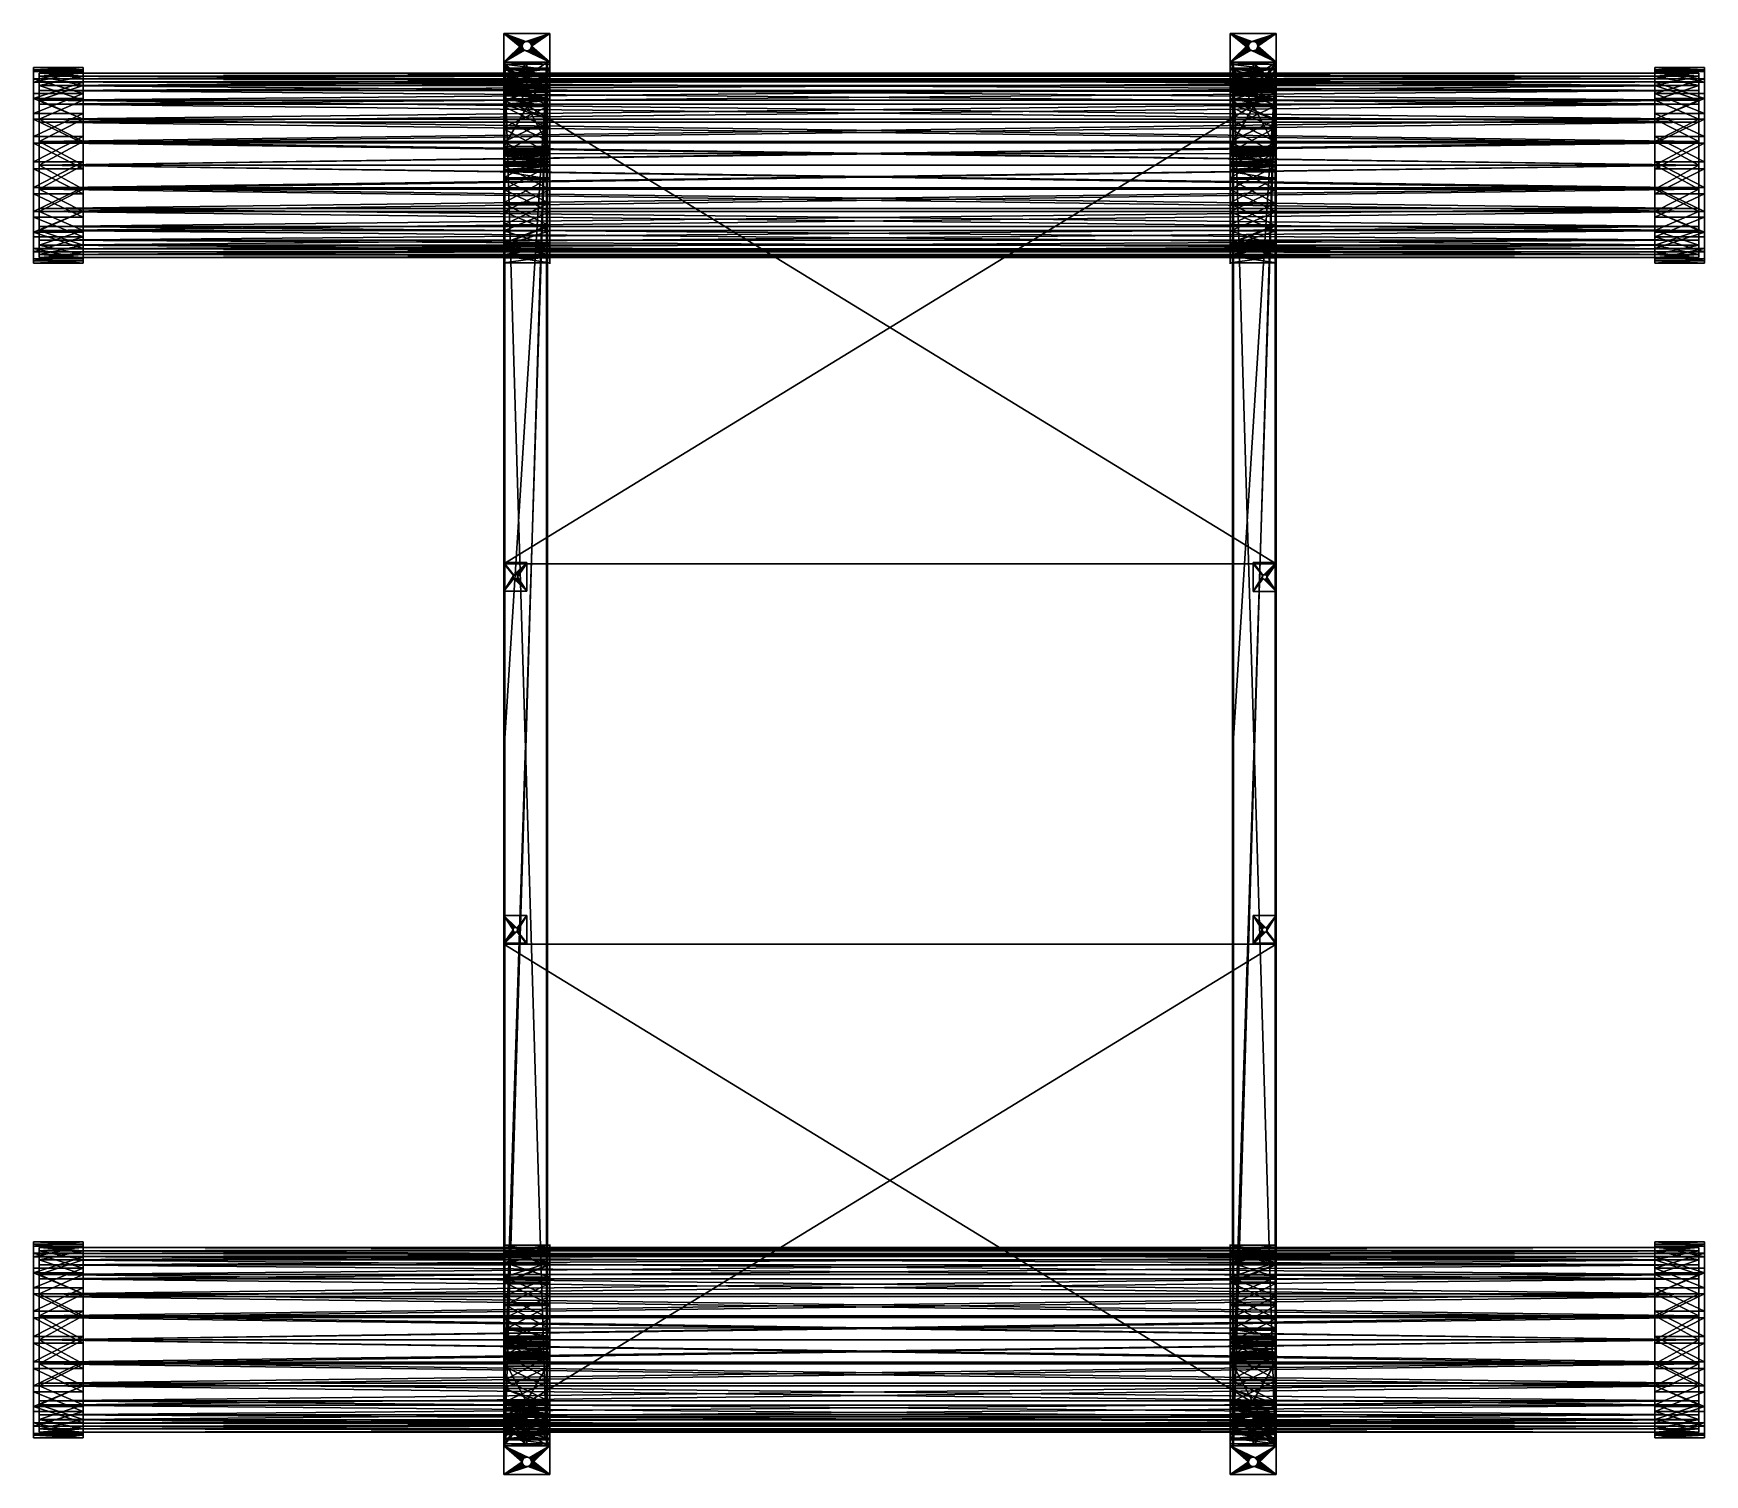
# Model space of a CAD drawing. Extents: x -340 to 1110, y -1824 to -574.
import ezdxf

# ---------------------------------------------------------------- set-up
doc = ezdxf.new("R2010")
doc.units = 0
doc.header["$MEASUREMENT"] = 0
doc.layers.get('0').update_dxf_attribs({"color": 13, "linetype": 'CONTINUOUS'})

# ---------------------------------------------------------------- blocks, each defined once
blk = doc.blocks.new('PVC_CAP_150MM')
for p, q in [((38, 90.2, 14.9), (-5, 90.2, 14.9)), ((38, 88.1, -7.2), (-5, 88.1, -7.2)), ((38, 86.5, 36.8), (-5, 86.5, 36.8)), ((38, 80.3, -28), (-5, 80.3, -28)), ((38, 77.3, 56.9), (-5, 77.3, 56.9)), ((38, 85.2, 11.9), (0, 85.2, 11.9)), ((38, 82.5, 32.6), (0, 82.5, 32.6)), ((38, 82.5, -8.8), (0, 82.5, -8.8)), ((38, 74.5, -28.1), (0, 74.5, -28.1)), ((38, 74.5, 51.9), (0, 74.5, 51.9)), ((38, 67.4, -46.1), (-5, 67.4, -46.1)), ((38, 63.2, 74.1), (-5, 63.2, 74.1)), ((38, 61.8, 68.5), (0, 61.8, 68.5)), ((38, 61.8, -44.7), (0, 61.8, -44.7)), ((38, 50.3, -60.2), (-5, 50.3, -60.2)), ((38, 45.2, 87), (-5, 45.2, 87)), ((38, 45.2, 81.2), (0, 45.2, 81.2)), ((38, 45.2, -57.4), (0, 45.2, -57.4)), ((38, 30.1, -69.4), (-5, 30.1, -69.4)), ((38, 24.4, 94.7), (-5, 24.4, 94.7)), ((38, 25.9, -65.4), (0, 25.9, -65.4)), ((38, 25.9, 89.2), (0, 25.9, 89.2)), ((38, 8.2, -73), (-5, 8.2, -73)), ((38, 2.3, 96.9), (-5, 2.3, 96.9)), ((38, 5.2, -68.1), (0, 5.2, -68.1)), ((38, 5.2, 91.9), (0, 5.2, 91.9)), ((38, -13.9, -70.9), (-5, -13.9, -70.9)), ((38, -19.6, 93.2), (-5, -19.6, 93.2)), ((38, -15.5, -65.4), (0, -15.5, -65.4)), ((38, -15.5, 89.2), (0, -15.5, 89.2)), ((38, -34.7, -63.1), (-5, -34.7, -63.1)), ((38, -39.8, 84), (-5, -39.8, 84)), ((38, -34.8, 81.2), (0, -34.8, 81.2)), ((38, -34.8, -57.4), (0, -34.8, -57.4)), ((38, -52.7, -50.3), (-5, -52.7, -50.3)), ((38, -56.9, 69.9), (-5, -56.9, 69.9)), ((38, -51.3, -44.7), (0, -51.3, -44.7)), ((38, -51.3, 68.5), (0, -51.3, 68.5)), ((38, -66.8, -33.1), (-5, -66.8, -33.1)), ((38, -69.8, 51.8), (-5, -69.8, 51.8)), ((38, -64, 51.9), (0, -64, 51.9)), ((38, -64, -28.1), (0, -64, -28.1)), ((38, -72, 32.6), (0, -72, 32.6)), ((38, -72, -8.8), (0, -72, -8.8)), ((38, -76, -12.9), (-5, -76, -12.9)), ((38, -77.6, 31), (-5, -77.6, 31)), ((38, -79.7, 8.9), (-5, -79.7, 8.9)), ((38, -74.8, 11.9), (0, -74.8, 11.9))]:
    blk.add_line(p, q)
at = {"extrusion": (-1, 0, 0)}
for centre, radius in [((-5.2, 11.9, 5), 85), ((-5.2, 11.9, -38), 85), ((-5.2, 11.9), 80), ((-5.2, 11.9, -38), 80)]:
    blk.add_circle(centre, radius, dxfattribs=at)
mesh = blk.add_polyface()
corners = [(-5, 90.2, 14.9), (38, 88.1, -7.2), (-5, 88.1, -7.2), (38, 90.2, 14.9)]
mesh.append_faces([[corners[k] for k in face] for face in [(0, 1, 2), (1, 0, 3)]], dxfattribs={"vtx0": -1})
mesh = blk.add_polyface()
corners = [(-5, 86.5, 36.8), (38, 90.2, 14.9), (-5, 90.2, 14.9), (38, 86.5, 36.8)]
mesh.append_faces([[corners[k] for k in face] for face in [(0, 1, 2), (1, 0, 3)]], dxfattribs={"vtx0": -1})
mesh = blk.add_polyface()
corners = [(-5, -77.6, 31), (-5, -76, -12.9), (-5, -79.7, 8.9), (-5, -69.8, 51.8), (-5, -66.8, -33.1), (-5, -56.9, 69.9), (-5, -52.7, -50.3), (-5, -39.8, 84), (-5, -34.7, -63.1), (-5, -19.6, 93.2), (-5, -13.9, -70.9), (-5, 2.3, 96.9), (-5, 8.2, -73), (-5, 24.4, 94.7), (-5, 30.1, -69.4), (-5, 45.2, 87), (-5, 50.3, -60.2), (-5, 63.2, 74.1), (-5, 67.4, -46.1), (-5, 77.3, 56.9), (-5, 80.3, -28), (-5, 86.5, 36.8), (-5, 88.1, -7.2), (-5, 90.2, 14.9)]
mesh.append_faces([[corners[k] for k in face] for face in [(0, 1, 2), (22, 21, 23)]], dxfattribs={"vtx0": -1})
mesh.append_faces([[corners[k] for k in face] for face in [(1, 3, 4), (4, 5, 6), (6, 7, 8), (8, 9, 10), (10, 11, 12), (12, 13, 14), (14, 15, 16), (16, 17, 18), (18, 19, 20), (20, 21, 22)]], dxfattribs={"vtx0": -1, "vtx1": -1})
mesh.append_faces([[corners[k] for k in face] for face in [(1, 0, 3), (4, 3, 5), (6, 5, 7), (8, 7, 9), (10, 9, 11), (12, 11, 13), (14, 13, 15), (16, 15, 17), (18, 17, 19), (20, 19, 21)]], dxfattribs={"vtx0": -1, "vtx2": -1})
mesh = blk.add_polyface()
corners = [(-5, 88.1, -7.2), (38, 80.3, -28), (-5, 80.3, -28), (38, 88.1, -7.2)]
mesh.append_faces([[corners[k] for k in face] for face in [(0, 1, 2), (1, 0, 3)]], dxfattribs={"vtx0": -1})
mesh = blk.add_polyface()
corners = [(38, -76, -12.9), (38, -72, -8.8), (38, -74.8, 11.9), (38, -66.8, -33.1), (38, -64, -28.1), (38, -52.7, -50.3), (38, -51.3, -44.7), (38, -34.7, -63.1), (38, -34.8, -57.4), (38, -15.5, -65.4), (38, -13.9, -70.9), (38, 5.2, -68.1), (38, 8.2, -73), (38, 25.9, -65.4), (38, 30.1, -69.4), (38, 45.2, -57.4), (38, 50.3, -60.2), (38, 61.8, -44.7), (38, 67.4, -46.1), (38, 74.5, -28.1), (38, 80.3, -28), (38, 82.5, -8.8), (38, 88.1, -7.2), (38, 85.2, 11.9), (38, 86.5, 36.8), (38, 90.2, 14.9), (38, -77.6, 31), (38, -79.7, 8.9), (38, -69.8, 51.8), (38, -72, 32.6), (38, -64, 51.9), (38, -56.9, 69.9), (38, -51.3, 68.5), (38, -39.8, 84), (38, -34.8, 81.2), (38, -19.6, 93.2), (38, -15.5, 89.2), (38, 2.3, 96.9), (38, 5.2, 91.9), (38, 24.4, 94.7), (38, 25.9, 89.2), (38, 45.2, 87), (38, 45.2, 81.2), (38, 63.2, 74.1), (38, 61.8, 68.5), (38, 74.5, 51.9), (38, 77.3, 56.9), (38, 82.5, 32.6)]
mesh.append_faces([[corners[k] for k in face] for face in [(24, 22, 25), (0, 26, 27)]], dxfattribs={"vtx0": -1})
mesh.append_faces([[corners[k] for k in face] for face in [(1, 3, 4), (4, 5, 6), (6, 7, 8), (8, 7, 9), (9, 10, 11), (11, 12, 13), (13, 14, 15), (15, 16, 17), (17, 18, 19), (19, 20, 21), (21, 22, 23), (26, 2, 28), (28, 30, 31), (31, 32, 33), (33, 34, 35), (35, 36, 37), (37, 38, 39), (39, 40, 41), (41, 42, 43), (43, 45, 46), (46, 47, 24)]], dxfattribs={"vtx0": -1, "vtx1": -1})
mesh.append_faces([[corners[k] for k in face] for face in [(23, 22, 24), (26, 0, 2)]], dxfattribs={"vtx0": -1, "vtx1": -1, "vtx2": -1})
mesh.append_faces([[corners[k] for k in face] for face in [(0, 1, 2), (1, 0, 3), (4, 3, 5), (6, 5, 7), (9, 7, 10), (11, 10, 12), (13, 12, 14), (15, 14, 16), (17, 16, 18), (19, 18, 20), (21, 20, 22), (28, 2, 29), (28, 29, 30), (31, 30, 32), (33, 32, 34), (35, 34, 36), (37, 36, 38), (39, 38, 40), (41, 40, 42), (43, 42, 44), (43, 44, 45), (46, 45, 47), (24, 47, 23)]], dxfattribs={"vtx0": -1, "vtx2": -1})
mesh = blk.add_polyface()
corners = [(-5, 77.3, 56.9), (38, 86.5, 36.8), (-5, 86.5, 36.8), (38, 77.3, 56.9)]
mesh.append_faces([[corners[k] for k in face] for face in [(0, 1, 2), (1, 0, 3)]], dxfattribs={"vtx0": -1})
mesh = blk.add_polyface()
corners = [(-5, 80.3, -28), (38, 67.4, -46.1), (-5, 67.4, -46.1), (38, 80.3, -28)]
mesh.append_faces([[corners[k] for k in face] for face in [(0, 1, 2), (1, 0, 3)]], dxfattribs={"vtx0": -1})
mesh = blk.add_polyface()
corners = [(-5, 63.2, 74.1), (38, 77.3, 56.9), (-5, 77.3, 56.9), (38, 63.2, 74.1)]
mesh.append_faces([[corners[k] for k in face] for face in [(0, 1, 2), (1, 0, 3)]], dxfattribs={"vtx0": -1})
mesh = blk.add_polyface()
corners = [(38, 82.5, 32.6), (0, 85.2, 11.9), (38, 85.2, 11.9), (0, 82.5, 32.6)]
mesh.append_faces([[corners[k] for k in face] for face in [(0, 1, 2), (1, 0, 3)]], dxfattribs={"vtx0": -1})
mesh = blk.add_polyface()
corners = [(38, 85.2, 11.9), (0, 82.5, -8.8), (38, 82.5, -8.8), (0, 85.2, 11.9)]
mesh.append_faces([[corners[k] for k in face] for face in [(0, 1, 2), (1, 0, 3)]], dxfattribs={"vtx0": -1})
mesh = blk.add_polyface()
corners = [(0, -72, -8.8), (0, -72, 32.6), (0, -74.8, 11.9), (0, -64, -28.1), (0, -64, 51.9), (0, -51.3, -44.7), (0, -51.3, 68.5), (0, -34.8, -57.4), (0, -34.8, 81.2), (0, -15.5, 89.2), (0, -15.5, -65.4), (0, 5.2, 91.9), (0, 5.2, -68.1), (0, 25.9, -65.4), (0, 25.9, 89.2), (0, 45.2, -57.4), (0, 45.2, 81.2), (0, 61.8, 68.5), (0, 61.8, -44.7), (0, 74.5, -28.1), (0, 74.5, 51.9), (0, 82.5, -8.8), (0, 82.5, 32.6), (0, 85.2, 11.9)]
mesh.append_faces([[corners[k] for k in face] for face in [(0, 1, 2), (22, 21, 23)]], dxfattribs={"vtx0": -1})
mesh.append_faces([[corners[k] for k in face] for face in [(1, 3, 4), (4, 5, 6), (6, 7, 8), (8, 7, 9), (9, 10, 11), (11, 13, 14), (14, 15, 16), (16, 15, 17), (17, 19, 20), (20, 21, 22)]], dxfattribs={"vtx0": -1, "vtx1": -1})
mesh.append_faces([[corners[k] for k in face] for face in [(1, 0, 3), (4, 3, 5), (6, 5, 7), (9, 7, 10), (11, 10, 12), (11, 12, 13), (14, 13, 15), (17, 15, 18), (17, 18, 19), (20, 19, 21)]], dxfattribs={"vtx0": -1, "vtx2": -1})
mesh = blk.add_polyface()
corners = [(38, 82.5, -8.8), (0, 74.5, -28.1), (38, 74.5, -28.1), (0, 82.5, -8.8)]
mesh.append_faces([[corners[k] for k in face] for face in [(0, 1, 2), (1, 0, 3)]], dxfattribs={"vtx0": -1})
mesh = blk.add_polyface()
corners = [(38, 74.5, 51.9), (0, 82.5, 32.6), (38, 82.5, 32.6), (0, 74.5, 51.9)]
mesh.append_faces([[corners[k] for k in face] for face in [(0, 1, 2), (1, 0, 3)]], dxfattribs={"vtx0": -1})
mesh = blk.add_polyface()
corners = [(38, 74.5, -28.1), (0, 61.8, -44.7), (38, 61.8, -44.7), (0, 74.5, -28.1)]
mesh.append_faces([[corners[k] for k in face] for face in [(0, 1, 2), (1, 0, 3)]], dxfattribs={"vtx0": -1})
mesh = blk.add_polyface()
corners = [(38, 61.8, 68.5), (0, 74.5, 51.9), (38, 74.5, 51.9), (0, 61.8, 68.5)]
mesh.append_faces([[corners[k] for k in face] for face in [(0, 1, 2), (1, 0, 3)]], dxfattribs={"vtx0": -1})
mesh = blk.add_polyface()
corners = [(38, 67.4, -46.1), (-5, 50.3, -60.2), (-5, 67.4, -46.1), (38, 50.3, -60.2)]
mesh.append_faces([[corners[k] for k in face] for face in [(0, 1, 2), (1, 0, 3)]], dxfattribs={"vtx0": -1})
mesh = blk.add_polyface()
corners = [(38, 45.2, 87), (-5, 63.2, 74.1), (-5, 45.2, 87), (38, 63.2, 74.1)]
mesh.append_faces([[corners[k] for k in face] for face in [(0, 1, 2), (1, 0, 3)]], dxfattribs={"vtx0": -1})
mesh = blk.add_polyface()
corners = [(38, 61.8, 68.5), (0, 45.2, 81.2), (0, 61.8, 68.5), (38, 45.2, 81.2)]
mesh.append_faces([[corners[k] for k in face] for face in [(0, 1, 2), (1, 0, 3)]], dxfattribs={"vtx0": -1})
mesh = blk.add_polyface()
corners = [(38, 45.2, -57.4), (0, 61.8, -44.7), (0, 45.2, -57.4), (38, 61.8, -44.7)]
mesh.append_faces([[corners[k] for k in face] for face in [(0, 1, 2), (1, 0, 3)]], dxfattribs={"vtx0": -1})
mesh = blk.add_polyface()
corners = [(38, 50.3, -60.2), (-5, 30.1, -69.4), (-5, 50.3, -60.2), (38, 30.1, -69.4)]
mesh.append_faces([[corners[k] for k in face] for face in [(0, 1, 2), (1, 0, 3)]], dxfattribs={"vtx0": -1})
mesh = blk.add_polyface()
corners = [(38, 24.4, 94.7), (-5, 45.2, 87), (-5, 24.4, 94.7), (38, 45.2, 87)]
mesh.append_faces([[corners[k] for k in face] for face in [(0, 1, 2), (1, 0, 3)]], dxfattribs={"vtx0": -1})
mesh = blk.add_polyface()
corners = [(38, 25.9, -65.4), (0, 45.2, -57.4), (0, 25.9, -65.4), (38, 45.2, -57.4)]
mesh.append_faces([[corners[k] for k in face] for face in [(0, 1, 2), (1, 0, 3)]], dxfattribs={"vtx0": -1})
mesh = blk.add_polyface()
corners = [(38, 45.2, 81.2), (0, 25.9, 89.2), (0, 45.2, 81.2), (38, 25.9, 89.2)]
mesh.append_faces([[corners[k] for k in face] for face in [(0, 1, 2), (1, 0, 3)]], dxfattribs={"vtx0": -1})
mesh = blk.add_polyface()
corners = [(38, 30.1, -69.4), (-5, 8.2, -73), (-5, 30.1, -69.4), (38, 8.2, -73)]
mesh.append_faces([[corners[k] for k in face] for face in [(0, 1, 2), (1, 0, 3)]], dxfattribs={"vtx0": -1})
mesh = blk.add_polyface()
corners = [(38, 2.3, 96.9), (-5, 24.4, 94.7), (-5, 2.3, 96.9), (38, 24.4, 94.7)]
mesh.append_faces([[corners[k] for k in face] for face in [(0, 1, 2), (1, 0, 3)]], dxfattribs={"vtx0": -1})
mesh = blk.add_polyface()
corners = [(38, 25.9, 89.2), (0, 5.2, 91.9), (0, 25.9, 89.2), (38, 5.2, 91.9)]
mesh.append_faces([[corners[k] for k in face] for face in [(0, 1, 2), (1, 0, 3)]], dxfattribs={"vtx0": -1})
mesh = blk.add_polyface()
corners = [(38, 5.2, -68.1), (0, 25.9, -65.4), (0, 5.2, -68.1), (38, 25.9, -65.4)]
mesh.append_faces([[corners[k] for k in face] for face in [(0, 1, 2), (1, 0, 3)]], dxfattribs={"vtx0": -1})
mesh = blk.add_polyface()
corners = [(38, 8.2, -73), (-5, -13.9, -70.9), (-5, 8.2, -73), (38, -13.9, -70.9)]
mesh.append_faces([[corners[k] for k in face] for face in [(0, 1, 2), (1, 0, 3)]], dxfattribs={"vtx0": -1})
mesh = blk.add_polyface()
corners = [(38, -19.6, 93.2), (-5, 2.3, 96.9), (-5, -19.6, 93.2), (38, 2.3, 96.9)]
mesh.append_faces([[corners[k] for k in face] for face in [(0, 1, 2), (1, 0, 3)]], dxfattribs={"vtx0": -1})
mesh = blk.add_polyface()
corners = [(38, -15.5, -65.4), (0, 5.2, -68.1), (0, -15.5, -65.4), (38, 5.2, -68.1)]
mesh.append_faces([[corners[k] for k in face] for face in [(0, 1, 2), (1, 0, 3)]], dxfattribs={"vtx0": -1})
mesh = blk.add_polyface()
corners = [(38, 5.2, 91.9), (0, -15.5, 89.2), (0, 5.2, 91.9), (38, -15.5, 89.2)]
mesh.append_faces([[corners[k] for k in face] for face in [(0, 1, 2), (1, 0, 3)]], dxfattribs={"vtx0": -1})
mesh = blk.add_polyface()
corners = [(38, -13.9, -70.9), (-5, -34.7, -63.1), (-5, -13.9, -70.9), (38, -34.7, -63.1)]
mesh.append_faces([[corners[k] for k in face] for face in [(0, 1, 2), (1, 0, 3)]], dxfattribs={"vtx0": -1})
mesh = blk.add_polyface()
corners = [(38, -39.8, 84), (-5, -19.6, 93.2), (-5, -39.8, 84), (38, -19.6, 93.2)]
mesh.append_faces([[corners[k] for k in face] for face in [(0, 1, 2), (1, 0, 3)]], dxfattribs={"vtx0": -1})
mesh = blk.add_polyface()
corners = [(38, -15.5, 89.2), (0, -34.8, 81.2), (0, -15.5, 89.2), (38, -34.8, 81.2)]
mesh.append_faces([[corners[k] for k in face] for face in [(0, 1, 2), (1, 0, 3)]], dxfattribs={"vtx0": -1})
mesh = blk.add_polyface()
corners = [(38, -34.8, -57.4), (0, -15.5, -65.4), (0, -34.8, -57.4), (38, -15.5, -65.4)]
mesh.append_faces([[corners[k] for k in face] for face in [(0, 1, 2), (1, 0, 3)]], dxfattribs={"vtx0": -1})
mesh = blk.add_polyface()
corners = [(38, -34.7, -63.1), (-5, -52.7, -50.3), (-5, -34.7, -63.1), (38, -52.7, -50.3)]
mesh.append_faces([[corners[k] for k in face] for face in [(0, 1, 2), (1, 0, 3)]], dxfattribs={"vtx0": -1})
mesh = blk.add_polyface()
corners = [(38, -56.9, 69.9), (-5, -39.8, 84), (-5, -56.9, 69.9), (38, -39.8, 84)]
mesh.append_faces([[corners[k] for k in face] for face in [(0, 1, 2), (1, 0, 3)]], dxfattribs={"vtx0": -1})
mesh = blk.add_polyface()
corners = [(38, -51.3, -44.7), (0, -34.8, -57.4), (0, -51.3, -44.7), (38, -34.8, -57.4)]
mesh.append_faces([[corners[k] for k in face] for face in [(0, 1, 2), (1, 0, 3)]], dxfattribs={"vtx0": -1})
mesh = blk.add_polyface()
corners = [(38, -34.8, 81.2), (0, -51.3, 68.5), (0, -34.8, 81.2), (38, -51.3, 68.5)]
mesh.append_faces([[corners[k] for k in face] for face in [(0, 1, 2), (1, 0, 3)]], dxfattribs={"vtx0": -1})
mesh = blk.add_polyface()
corners = [(38, -66.8, -33.1), (-5, -52.7, -50.3), (38, -52.7, -50.3), (-5, -66.8, -33.1)]
mesh.append_faces([[corners[k] for k in face] for face in [(0, 1, 2), (1, 0, 3)]], dxfattribs={"vtx0": -1})
mesh = blk.add_polyface()
corners = [(38, -56.9, 69.9), (-5, -69.8, 51.8), (38, -69.8, 51.8), (-5, -56.9, 69.9)]
mesh.append_faces([[corners[k] for k in face] for face in [(0, 1, 2), (1, 0, 3)]], dxfattribs={"vtx0": -1})
mesh = blk.add_polyface()
corners = [(0, -64, -28.1), (38, -51.3, -44.7), (0, -51.3, -44.7), (38, -64, -28.1)]
mesh.append_faces([[corners[k] for k in face] for face in [(0, 1, 2), (1, 0, 3)]], dxfattribs={"vtx0": -1})
mesh = blk.add_polyface()
corners = [(0, -51.3, 68.5), (38, -64, 51.9), (0, -64, 51.9), (38, -51.3, 68.5)]
mesh.append_faces([[corners[k] for k in face] for face in [(0, 1, 2), (1, 0, 3)]], dxfattribs={"vtx0": -1})
mesh = blk.add_polyface()
corners = [(38, -76, -12.9), (-5, -66.8, -33.1), (38, -66.8, -33.1), (-5, -76, -12.9)]
mesh.append_faces([[corners[k] for k in face] for face in [(0, 1, 2), (1, 0, 3)]], dxfattribs={"vtx0": -1})
mesh = blk.add_polyface()
corners = [(38, -69.8, 51.8), (-5, -77.6, 31), (38, -77.6, 31), (-5, -69.8, 51.8)]
mesh.append_faces([[corners[k] for k in face] for face in [(0, 1, 2), (1, 0, 3)]], dxfattribs={"vtx0": -1})
mesh = blk.add_polyface()
corners = [(0, -64, 51.9), (38, -72, 32.6), (0, -72, 32.6), (38, -64, 51.9)]
mesh.append_faces([[corners[k] for k in face] for face in [(0, 1, 2), (1, 0, 3)]], dxfattribs={"vtx0": -1})
mesh = blk.add_polyface()
corners = [(0, -72, -8.8), (38, -64, -28.1), (0, -64, -28.1), (38, -72, -8.8)]
mesh.append_faces([[corners[k] for k in face] for face in [(0, 1, 2), (1, 0, 3)]], dxfattribs={"vtx0": -1})
mesh = blk.add_polyface()
corners = [(0, -74.8, 11.9), (38, -72, -8.8), (0, -72, -8.8), (38, -74.8, 11.9)]
mesh.append_faces([[corners[k] for k in face] for face in [(0, 1, 2), (1, 0, 3)]], dxfattribs={"vtx0": -1})
mesh = blk.add_polyface()
corners = [(0, -72, 32.6), (38, -74.8, 11.9), (0, -74.8, 11.9), (38, -72, 32.6)]
mesh.append_faces([[corners[k] for k in face] for face in [(0, 1, 2), (1, 0, 3)]], dxfattribs={"vtx0": -1})
mesh = blk.add_polyface()
corners = [(38, -79.7, 8.9), (-5, -76, -12.9), (38, -76, -12.9), (-5, -79.7, 8.9)]
mesh.append_faces([[corners[k] for k in face] for face in [(0, 1, 2), (1, 0, 3)]], dxfattribs={"vtx0": -1})
mesh = blk.add_polyface()
corners = [(38, -77.6, 31), (-5, -79.7, 8.9), (38, -79.7, 8.9), (-5, -77.6, 31)]
mesh.append_faces([[corners[k] for k in face] for face in [(0, 1, 2), (1, 0, 3)]], dxfattribs={"vtx0": -1})
blk = doc.blocks.new('PVC_CAP_150MM_CROSSHAIR')
for p, q in [((0, 0), (-48.3, 62.9)), ((0, 0), (62.9, 48.3)), ((-62.9, -48.3), (0, 0)), ((48.3, -62.9), (0, 0))]:
    blk.add_line(p, q)
at = {"extrusion": (-1, 0, 0), "zscale": -1, "rotation": 90}
blk.add_blockref('PVC_CAP_150MM', (5.2, 0, 11.9), dxfattribs=at)
blk = doc.blocks.new('PONTOON')
for p, q in [((719.8, 40, -69.3), (-719.8, 40, -69.3)), ((719.8, 37.3, -48.6), (-719.8, 37.3, -48.6)), ((719.8, 37.3, -90), (-719.8, 37.3, -90)), ((719.8, 35, -69.3), (-719.8, 35, -69.3)), ((-719.8, 35, -69.3), (-719.8, -40, -69.3)), ((719.8, 32.4, -49.9), (-719.8, 32.4, -49.9)), ((719.8, 32.4, -88.7), (-719.8, 32.4, -88.7)), ((719.8, 29.3, -29.3), (-719.8, 29.3, -29.3)), ((719.8, 29.3, -109.3), (-719.8, 29.3, -109.3)), ((719.8, 35, -69.3), (719.8, -40, -69.3)), ((719.8, 25, -106.8), (-719.8, 25, -106.8)), ((719.8, 25, -31.8), (-719.8, 25, -31.8)), ((719.8, 16.6, -12.7), (-719.8, 16.6, -12.7)), ((719.8, 16.6, -125.9), (-719.8, 16.6, -125.9)), ((719.8, 13, -16.2), (-719.8, 13, -16.2)), ((719.8, 13, -122.3), (-719.8, 13, -122.3)), ((719.8, 0), (-719.8, 0)), ((719.8, 0, -138.6), (-719.8, 0, -138.6)), ((719.8, -2.5, -4.3), (-719.8, -2.5, -4.3)), ((719.8, -2.5, -134.2), (-719.8, -2.5, -134.2)), ((719.8, -19.3, 8), (-719.8, -19.3, 8)), ((719.8, -19.3, -146.6), (-719.8, -19.3, -146.6)), ((719.8, -20.6, 3.2), (-719.8, -20.6, 3.2)), ((719.8, -20.6, -141.7), (-719.8, -20.6, -141.7)), ((719.8, -40, -144.3), (-719.8, -40, -144.3)), ((719.8, -40, 10.7), (-719.8, -40, 10.7)), ((-719.8, -40, -69.3), (-719.8, -115, -69.3)), ((-719.8, -40, -69.3), (-719.8, -40, -144.3)), ((-719.8, -40, 5.7), (-719.8, -40, -69.3)), ((719.8, -40, 5.7), (-719.8, -40, 5.7)), ((719.8, -40, -149.3), (-719.8, -40, -149.3)), ((-316.8, -29.6, 9.4), (353.2, -29.6, 9.4)), ((719.8, -40, 5.7), (719.8, -40, -69.3)), ((719.8, -40, -69.3), (719.8, -115, -69.3)), ((719.8, -40, -69.3), (719.8, -40, -144.3)), ((719.8, -59.4, 3.2), (-719.8, -59.4, 3.2)), ((719.8, -59.4, -141.7), (-719.8, -59.4, -141.7)), ((719.8, -60.7, -146.6), (-719.8, -60.7, -146.6)), ((719.8, -60.7, 8), (-719.8, -60.7, 8)), ((719.8, -77.5, -4.3), (-719.8, -77.5, -4.3)), ((719.8, -77.5, -134.2), (-719.8, -77.5, -134.2)), ((719.8, -80, -138.6), (-719.8, -80, -138.6)), ((719.8, -80), (-719.8, -80)), ((719.8, -93, -122.3), (-719.8, -93, -122.3)), ((719.8, -93, -16.2), (-719.8, -93, -16.2)), ((719.8, -96.6, -125.9), (-719.8, -96.6, -125.9)), ((719.8, -96.6, -12.7), (-719.8, -96.6, -12.7)), ((719.8, -105, -106.8), (-719.8, -105, -106.8)), ((719.8, -105, -31.8), (-719.8, -105, -31.8)), ((719.8, -109.3, -29.3), (-719.8, -109.3, -29.3)), ((719.8, -109.3, -109.3), (-719.8, -109.3, -109.3)), ((719.8, -112.4, -88.7), (-719.8, -112.4, -88.7)), ((719.8, -112.4, -49.9), (-719.8, -112.4, -49.9)), ((719.8, -115, -69.3), (-719.8, -115, -69.3)), ((719.8, -117.3, -48.6), (-719.8, -117.3, -48.6)), ((719.8, -117.3, -90), (-719.8, -117.3, -90)), ((719.8, -120, -69.3), (-719.8, -120, -69.3))]:
    blk.add_line(p, q)
at = {"extrusion": (-1, 0, 0)}
for centre in [(40, -69.3, 719.8), (40, -69.3, -719.8)]:
    blk.add_circle(centre, 80, dxfattribs=at)
at = {"extrusion": (1, 0, 0)}
for centre, start, end in [((-40, -69.3, -719.8), 360, 90), ((-40, -69.3, -719.8), 270, 360), ((-40, -69.3, 719.8), 360, 90), ((-40, -69.3, 719.8), 270, 360), ((-40, -69.3, -719.8), 90, 180), ((-40, -69.3, -719.8), 180, 270), ((-40, -69.3, 719.8), 90, 180), ((-40, -69.3, 719.8), 180, 270)]:
    blk.add_arc(centre, 75, start, end, dxfattribs=at)
at = {"extrusion": (-1, 0, 0), "zscale": -1, "rotation": 90.00000000000009}
blk.add_blockref('PVC_CAP_150MM_CROSSHAIR', (40, -69.3, 719.8), dxfattribs=at)
at = {"extrusion": (-1, 0, 0), "rotation": 90.00000000000009}
blk.add_blockref('PVC_CAP_150MM_CROSSHAIR', (40, -69.3, -719.8), dxfattribs=at)
mesh = blk.add_polyface()
corners = [(-719.8, -117.3, -48.6), (-719.8, -117.3, -90), (-719.8, -120, -69.3), (-719.8, -115, -69.3), (-719.8, -112.4, -49.9), (-719.8, -109.3, -29.3), (-719.8, -105, -31.8), (-719.8, -96.6, -12.7), (-719.8, -93, -16.2), (-719.8, -80), (-719.8, -77.5, -4.3), (-719.8, -60.7, 8), (-719.8, -59.4, 3.2), (-719.8, -40, 10.7), (-719.8, -40, 5.7), (-719.8, -19.3, 8), (-719.8, -20.6, 3.2), (-719.8, -2.5, -4.3), (-719.8, 0), (-719.8, 13, -16.2), (-719.8, 16.6, -12.7), (-719.8, 25, -31.8), (-719.8, 29.3, -29.3), (-719.8, 32.4, -49.9), (-719.8, 37.3, -48.6), (-719.8, 35, -69.3), (-719.8, -112.4, -88.7), (-719.8, -109.3, -109.3), (-719.8, -105, -106.8), (-719.8, -96.6, -125.9), (-719.8, -93, -122.3), (-719.8, -80, -138.6), (-719.8, -77.5, -134.2), (-719.8, -60.7, -146.6), (-719.8, -59.4, -141.7), (-719.8, -40, -149.3), (-719.8, -40, -144.3), (-719.8, -20.6, -141.7), (-719.8, -19.3, -146.6), (-719.8, -2.5, -134.2), (-719.8, 0, -138.6), (-719.8, 13, -122.3), (-719.8, 16.6, -125.9), (-719.8, 25, -106.8), (-719.8, 29.3, -109.3), (-719.8, 32.4, -88.7), (-719.8, 37.3, -90), (-719.8, 40, -69.3)]
mesh.append_faces([[corners[k] for k in face] for face in [(0, 1, 2), (46, 24, 47)]], dxfattribs={"vtx0": -1})
mesh.append_faces([[corners[k] for k in face] for face in [(3, 0, 4), (4, 5, 6), (6, 7, 8), (8, 9, 10), (10, 11, 12), (12, 13, 14), (14, 15, 16), (16, 15, 17), (17, 18, 19), (19, 20, 21), (21, 22, 23), (23, 24, 25), (1, 26, 27), (26, 1, 3), (27, 28, 29), (29, 30, 31), (31, 32, 33), (33, 34, 35), (35, 37, 38), (38, 39, 40), (40, 41, 42), (42, 43, 44), (44, 45, 46)]], dxfattribs={"vtx0": -1, "vtx1": -1})
mesh.append_faces([[corners[k] for k in face] for face in [(1, 0, 3), (46, 25, 24)]], dxfattribs={"vtx0": -1, "vtx1": -1, "vtx2": -1})
mesh.append_faces([[corners[k] for k in face] for face in [(4, 0, 5), (6, 5, 7), (8, 7, 9), (10, 9, 11), (12, 11, 13), (14, 13, 15), (17, 15, 18), (19, 18, 20), (21, 20, 22), (23, 22, 24), (27, 26, 28), (29, 28, 30), (31, 30, 32), (33, 32, 34), (35, 34, 36), (35, 36, 37), (38, 37, 39), (40, 39, 41), (42, 41, 43), (44, 43, 45), (46, 45, 25)]], dxfattribs={"vtx0": -1, "vtx2": -1})
mesh = blk.add_polyface()
corners = [(-719.8, 37.3, -48.6), (719.8, 40, -69.3), (-719.8, 40, -69.3), (719.8, 37.3, -48.6)]
mesh.append_faces([[corners[k] for k in face] for face in [(0, 1, 2), (1, 0, 3)]], dxfattribs={"vtx0": -1})
mesh = blk.add_polyface()
corners = [(-719.8, 40, -69.3), (719.8, 37.3, -90), (-719.8, 37.3, -90), (719.8, 40, -69.3)]
mesh.append_faces([[corners[k] for k in face] for face in [(0, 1, 2), (1, 0, 3)]], dxfattribs={"vtx0": -1})
mesh = blk.add_polyface()
corners = [(-719.8, 29.3, -29.3), (719.8, 37.3, -48.6), (-719.8, 37.3, -48.6), (719.8, 29.3, -29.3)]
mesh.append_faces([[corners[k] for k in face] for face in [(0, 1, 2), (1, 0, 3)]], dxfattribs={"vtx0": -1})
mesh = blk.add_polyface()
corners = [(-719.8, 37.3, -90), (719.8, 29.3, -109.3), (-719.8, 29.3, -109.3), (719.8, 37.3, -90)]
mesh.append_faces([[corners[k] for k in face] for face in [(0, 1, 2), (1, 0, 3)]], dxfattribs={"vtx0": -1})
mesh = blk.add_polyface()
corners = [(719.8, 35, -69.3), (-719.8, 32.4, -88.7), (719.8, 32.4, -88.7), (-719.8, 35, -69.3)]
mesh.append_faces([[corners[k] for k in face] for face in [(0, 1, 2), (1, 0, 3)]], dxfattribs={"vtx0": -1})
mesh = blk.add_polyface()
corners = [(719.8, 32.4, -49.9), (-719.8, 35, -69.3), (719.8, 35, -69.3), (-719.8, 32.4, -49.9)]
mesh.append_faces([[corners[k] for k in face] for face in [(0, 1, 2), (1, 0, 3)]], dxfattribs={"vtx0": -1})
mesh = blk.add_polyface()
corners = [(719.8, 32.4, -88.7), (-719.8, 25, -106.8), (719.8, 25, -106.8), (-719.8, 32.4, -88.7)]
mesh.append_faces([[corners[k] for k in face] for face in [(0, 1, 2), (1, 0, 3)]], dxfattribs={"vtx0": -1})
mesh = blk.add_polyface()
corners = [(719.8, 25, -31.8), (-719.8, 32.4, -49.9), (719.8, 32.4, -49.9), (-719.8, 25, -31.8)]
mesh.append_faces([[corners[k] for k in face] for face in [(0, 1, 2), (1, 0, 3)]], dxfattribs={"vtx0": -1})
mesh = blk.add_polyface()
corners = [(-719.8, 29.3, -109.3), (719.8, 16.6, -125.9), (-719.8, 16.6, -125.9), (719.8, 29.3, -109.3)]
mesh.append_faces([[corners[k] for k in face] for face in [(0, 1, 2), (1, 0, 3)]], dxfattribs={"vtx0": -1})
mesh = blk.add_polyface()
corners = [(-719.8, 16.6, -12.7), (719.8, 29.3, -29.3), (-719.8, 29.3, -29.3), (719.8, 16.6, -12.7)]
mesh.append_faces([[corners[k] for k in face] for face in [(0, 1, 2), (1, 0, 3)]], dxfattribs={"vtx0": -1})
mesh = blk.add_polyface()
corners = [(719.8, -117.3, -90), (719.8, -117.3, -48.6), (719.8, -120, -69.3), (719.8, -115, -69.3), (719.8, -112.4, -88.7), (719.8, -109.3, -109.3), (719.8, -105, -106.8), (719.8, -96.6, -125.9), (719.8, -93, -122.3), (719.8, -80, -138.6), (719.8, -77.5, -134.2), (719.8, -60.7, -146.6), (719.8, -59.4, -141.7), (719.8, -40, -149.3), (719.8, -40, -144.3), (719.8, -19.3, -146.6), (719.8, -20.6, -141.7), (719.8, -2.5, -134.2), (719.8, 0, -138.6), (719.8, 13, -122.3), (719.8, 16.6, -125.9), (719.8, 25, -106.8), (719.8, 29.3, -109.3), (719.8, 32.4, -88.7), (719.8, 37.3, -90), (719.8, 35, -69.3), (719.8, -112.4, -49.9), (719.8, -109.3, -29.3), (719.8, -105, -31.8), (719.8, -96.6, -12.7), (719.8, -93, -16.2), (719.8, -80), (719.8, -77.5, -4.3), (719.8, -60.7, 8), (719.8, -59.4, 3.2), (719.8, -40, 10.7), (719.8, -40, 5.7), (719.8, -20.6, 3.2), (719.8, -19.3, 8), (719.8, -2.5, -4.3), (719.8, 0), (719.8, 13, -16.2), (719.8, 16.6, -12.7), (719.8, 25, -31.8), (719.8, 29.3, -29.3), (719.8, 32.4, -49.9), (719.8, 37.3, -48.6), (719.8, 40, -69.3)]
mesh.append_faces([[corners[k] for k in face] for face in [(0, 1, 2), (46, 24, 47)]], dxfattribs={"vtx0": -1})
mesh.append_faces([[corners[k] for k in face] for face in [(3, 0, 4), (4, 5, 6), (6, 7, 8), (8, 9, 10), (10, 11, 12), (12, 13, 14), (14, 15, 16), (16, 15, 17), (17, 18, 19), (19, 20, 21), (21, 22, 23), (23, 24, 25), (1, 26, 27), (26, 1, 3), (27, 28, 29), (29, 30, 31), (31, 32, 33), (33, 34, 35), (35, 37, 38), (38, 39, 40), (40, 41, 42), (42, 43, 44), (44, 45, 46)]], dxfattribs={"vtx0": -1, "vtx1": -1})
mesh.append_faces([[corners[k] for k in face] for face in [(1, 0, 3), (46, 25, 24)]], dxfattribs={"vtx0": -1, "vtx1": -1, "vtx2": -1})
mesh.append_faces([[corners[k] for k in face] for face in [(4, 0, 5), (6, 5, 7), (8, 7, 9), (10, 9, 11), (12, 11, 13), (14, 13, 15), (17, 15, 18), (19, 18, 20), (21, 20, 22), (23, 22, 24), (27, 26, 28), (29, 28, 30), (31, 30, 32), (33, 32, 34), (35, 34, 36), (35, 36, 37), (38, 37, 39), (40, 39, 41), (42, 41, 43), (44, 43, 45), (46, 45, 25)]], dxfattribs={"vtx0": -1, "vtx2": -1})
mesh = blk.add_polyface()
corners = [(719.8, 25, -106.8), (-719.8, 13, -122.3), (719.8, 13, -122.3), (-719.8, 25, -106.8)]
mesh.append_faces([[corners[k] for k in face] for face in [(0, 1, 2), (1, 0, 3)]], dxfattribs={"vtx0": -1})
mesh = blk.add_polyface()
corners = [(719.8, 13, -16.2), (-719.8, 25, -31.8), (719.8, 25, -31.8), (-719.8, 13, -16.2)]
mesh.append_faces([[corners[k] for k in face] for face in [(0, 1, 2), (1, 0, 3)]], dxfattribs={"vtx0": -1})
mesh = blk.add_polyface()
corners = [(719.8, 16.6, -125.9), (-719.8, 0, -138.6), (-719.8, 16.6, -125.9), (719.8, 0, -138.6)]
mesh.append_faces([[corners[k] for k in face] for face in [(0, 1, 2), (1, 0, 3)]], dxfattribs={"vtx0": -1})
mesh = blk.add_polyface()
corners = [(719.8, 0), (-719.8, 16.6, -12.7), (-719.8, 0), (719.8, 16.6, -12.7)]
mesh.append_faces([[corners[k] for k in face] for face in [(0, 1, 2), (1, 0, 3)]], dxfattribs={"vtx0": -1})
mesh = blk.add_polyface()
corners = [(719.8, 13, -16.2), (-719.8, -2.5, -4.3), (-719.8, 13, -16.2), (719.8, -2.5, -4.3)]
mesh.append_faces([[corners[k] for k in face] for face in [(0, 1, 2), (1, 0, 3)]], dxfattribs={"vtx0": -1})
mesh = blk.add_polyface()
corners = [(719.8, -2.5, -134.2), (-719.8, 13, -122.3), (-719.8, -2.5, -134.2), (719.8, 13, -122.3)]
mesh.append_faces([[corners[k] for k in face] for face in [(0, 1, 2), (1, 0, 3)]], dxfattribs={"vtx0": -1})
mesh = blk.add_polyface()
corners = [(719.8, 0, -138.6), (-719.8, -19.3, -146.6), (-719.8, 0, -138.6), (719.8, -19.3, -146.6)]
mesh.append_faces([[corners[k] for k in face] for face in [(0, 1, 2), (1, 0, 3)]], dxfattribs={"vtx0": -1})
mesh = blk.add_polyface()
corners = [(719.8, -19.3, 8), (-719.8, 0), (-719.8, -19.3, 8), (719.8, 0)]
mesh.append_faces([[corners[k] for k in face] for face in [(0, 1, 2), (1, 0, 3)]], dxfattribs={"vtx0": -1})
mesh = blk.add_polyface()
corners = [(719.8, -20.6, -141.7), (-719.8, -2.5, -134.2), (-719.8, -20.6, -141.7), (719.8, -2.5, -134.2)]
mesh.append_faces([[corners[k] for k in face] for face in [(0, 1, 2), (1, 0, 3)]], dxfattribs={"vtx0": -1})
mesh = blk.add_polyface()
corners = [(719.8, -2.5, -4.3), (-719.8, -20.6, 3.2), (-719.8, -2.5, -4.3), (719.8, -20.6, 3.2)]
mesh.append_faces([[corners[k] for k in face] for face in [(0, 1, 2), (1, 0, 3)]], dxfattribs={"vtx0": -1})
mesh = blk.add_polyface()
corners = [(719.8, -19.3, -146.6), (-719.8, -40, -149.3), (-719.8, -19.3, -146.6), (719.8, -40, -149.3)]
mesh.append_faces([[corners[k] for k in face] for face in [(0, 1, 2), (1, 0, 3)]], dxfattribs={"vtx0": -1})
mesh = blk.add_polyface()
corners = [(719.8, -40, 10.7), (-719.8, -19.3, 8), (-719.8, -40, 10.7), (719.8, -19.3, 8)]
mesh.append_faces([[corners[k] for k in face] for face in [(0, 1, 2), (1, 0, 3)]], dxfattribs={"vtx0": -1})
mesh = blk.add_polyface()
corners = [(719.8, -20.6, 3.2), (-719.8, -40, 5.7), (-719.8, -20.6, 3.2), (719.8, -40, 5.7)]
mesh.append_faces([[corners[k] for k in face] for face in [(0, 1, 2), (1, 0, 3)]], dxfattribs={"vtx0": -1})
mesh = blk.add_polyface()
corners = [(719.8, -40, -144.3), (-719.8, -20.6, -141.7), (-719.8, -40, -144.3), (719.8, -20.6, -141.7)]
mesh.append_faces([[corners[k] for k in face] for face in [(0, 1, 2), (1, 0, 3)]], dxfattribs={"vtx0": -1})
mesh = blk.add_polyface()
corners = [(719.8, -59.4, -141.7), (-719.8, -40, -144.3), (-719.8, -59.4, -141.7), (719.8, -40, -144.3)]
mesh.append_faces([[corners[k] for k in face] for face in [(0, 1, 2), (1, 0, 3)]], dxfattribs={"vtx0": -1})
mesh = blk.add_polyface()
corners = [(719.8, -40, -149.3), (-719.8, -60.7, -146.6), (-719.8, -40, -149.3), (719.8, -60.7, -146.6)]
mesh.append_faces([[corners[k] for k in face] for face in [(0, 1, 2), (1, 0, 3)]], dxfattribs={"vtx0": -1})
mesh = blk.add_polyface()
corners = [(719.8, -60.7, 8), (-719.8, -40, 10.7), (-719.8, -60.7, 8), (719.8, -40, 10.7)]
mesh.append_faces([[corners[k] for k in face] for face in [(0, 1, 2), (1, 0, 3)]], dxfattribs={"vtx0": -1})
mesh = blk.add_polyface()
corners = [(719.8, -40, 5.7), (-719.8, -59.4, 3.2), (-719.8, -40, 5.7), (719.8, -59.4, 3.2)]
mesh.append_faces([[corners[k] for k in face] for face in [(0, 1, 2), (1, 0, 3)]], dxfattribs={"vtx0": -1})
mesh = blk.add_polyface()
corners = [(719.8, -59.4, 3.2), (-719.8, -77.5, -4.3), (-719.8, -59.4, 3.2), (719.8, -77.5, -4.3)]
mesh.append_faces([[corners[k] for k in face] for face in [(0, 1, 2), (1, 0, 3)]], dxfattribs={"vtx0": -1})
mesh = blk.add_polyface()
corners = [(719.8, -77.5, -134.2), (-719.8, -59.4, -141.7), (-719.8, -77.5, -134.2), (719.8, -59.4, -141.7)]
mesh.append_faces([[corners[k] for k in face] for face in [(0, 1, 2), (1, 0, 3)]], dxfattribs={"vtx0": -1})
mesh = blk.add_polyface()
corners = [(719.8, -80), (-719.8, -60.7, 8), (-719.8, -80), (719.8, -60.7, 8)]
mesh.append_faces([[corners[k] for k in face] for face in [(0, 1, 2), (1, 0, 3)]], dxfattribs={"vtx0": -1})
mesh = blk.add_polyface()
corners = [(719.8, -60.7, -146.6), (-719.8, -80, -138.6), (-719.8, -60.7, -146.6), (719.8, -80, -138.6)]
mesh.append_faces([[corners[k] for k in face] for face in [(0, 1, 2), (1, 0, 3)]], dxfattribs={"vtx0": -1})
mesh = blk.add_polyface()
corners = [(719.8, -93, -122.3), (-719.8, -77.5, -134.2), (-719.8, -93, -122.3), (719.8, -77.5, -134.2)]
mesh.append_faces([[corners[k] for k in face] for face in [(0, 1, 2), (1, 0, 3)]], dxfattribs={"vtx0": -1})
mesh = blk.add_polyface()
corners = [(719.8, -77.5, -4.3), (-719.8, -93, -16.2), (-719.8, -77.5, -4.3), (719.8, -93, -16.2)]
mesh.append_faces([[corners[k] for k in face] for face in [(0, 1, 2), (1, 0, 3)]], dxfattribs={"vtx0": -1})
mesh = blk.add_polyface()
corners = [(719.8, -96.6, -12.7), (-719.8, -80), (-719.8, -96.6, -12.7), (719.8, -80)]
mesh.append_faces([[corners[k] for k in face] for face in [(0, 1, 2), (1, 0, 3)]], dxfattribs={"vtx0": -1})
mesh = blk.add_polyface()
corners = [(719.8, -80, -138.6), (-719.8, -96.6, -125.9), (-719.8, -80, -138.6), (719.8, -96.6, -125.9)]
mesh.append_faces([[corners[k] for k in face] for face in [(0, 1, 2), (1, 0, 3)]], dxfattribs={"vtx0": -1})
mesh = blk.add_polyface()
corners = [(-719.8, -93, -16.2), (719.8, -105, -31.8), (-719.8, -105, -31.8), (719.8, -93, -16.2)]
mesh.append_faces([[corners[k] for k in face] for face in [(0, 1, 2), (1, 0, 3)]], dxfattribs={"vtx0": -1})
mesh = blk.add_polyface()
corners = [(-719.8, -105, -106.8), (719.8, -93, -122.3), (-719.8, -93, -122.3), (719.8, -105, -106.8)]
mesh.append_faces([[corners[k] for k in face] for face in [(0, 1, 2), (1, 0, 3)]], dxfattribs={"vtx0": -1})
mesh = blk.add_polyface()
corners = [(719.8, -109.3, -109.3), (-719.8, -96.6, -125.9), (719.8, -96.6, -125.9), (-719.8, -109.3, -109.3)]
mesh.append_faces([[corners[k] for k in face] for face in [(0, 1, 2), (1, 0, 3)]], dxfattribs={"vtx0": -1})
mesh = blk.add_polyface()
corners = [(719.8, -96.6, -12.7), (-719.8, -109.3, -29.3), (719.8, -109.3, -29.3), (-719.8, -96.6, -12.7)]
mesh.append_faces([[corners[k] for k in face] for face in [(0, 1, 2), (1, 0, 3)]], dxfattribs={"vtx0": -1})
mesh = blk.add_polyface()
corners = [(-719.8, -112.4, -88.7), (719.8, -105, -106.8), (-719.8, -105, -106.8), (719.8, -112.4, -88.7)]
mesh.append_faces([[corners[k] for k in face] for face in [(0, 1, 2), (1, 0, 3)]], dxfattribs={"vtx0": -1})
mesh = blk.add_polyface()
corners = [(-719.8, -105, -31.8), (719.8, -112.4, -49.9), (-719.8, -112.4, -49.9), (719.8, -105, -31.8)]
mesh.append_faces([[corners[k] for k in face] for face in [(0, 1, 2), (1, 0, 3)]], dxfattribs={"vtx0": -1})
mesh = blk.add_polyface()
corners = [(719.8, -117.3, -90), (-719.8, -109.3, -109.3), (719.8, -109.3, -109.3), (-719.8, -117.3, -90)]
mesh.append_faces([[corners[k] for k in face] for face in [(0, 1, 2), (1, 0, 3)]], dxfattribs={"vtx0": -1})
mesh = blk.add_polyface()
corners = [(719.8, -109.3, -29.3), (-719.8, -117.3, -48.6), (719.8, -117.3, -48.6), (-719.8, -109.3, -29.3)]
mesh.append_faces([[corners[k] for k in face] for face in [(0, 1, 2), (1, 0, 3)]], dxfattribs={"vtx0": -1})
mesh = blk.add_polyface()
corners = [(-719.8, -112.4, -49.9), (719.8, -115, -69.3), (-719.8, -115, -69.3), (719.8, -112.4, -49.9)]
mesh.append_faces([[corners[k] for k in face] for face in [(0, 1, 2), (1, 0, 3)]], dxfattribs={"vtx0": -1})
mesh = blk.add_polyface()
corners = [(-719.8, -115, -69.3), (719.8, -112.4, -88.7), (-719.8, -112.4, -88.7), (719.8, -115, -69.3)]
mesh.append_faces([[corners[k] for k in face] for face in [(0, 1, 2), (1, 0, 3)]], dxfattribs={"vtx0": -1})
mesh = blk.add_polyface()
corners = [(719.8, -117.3, -48.6), (-719.8, -120, -69.3), (719.8, -120, -69.3), (-719.8, -117.3, -48.6)]
mesh.append_faces([[corners[k] for k in face] for face in [(0, 1, 2), (1, 0, 3)]], dxfattribs={"vtx0": -1})
mesh = blk.add_polyface()
corners = [(719.8, -120, -69.3), (-719.8, -117.3, -90), (719.8, -117.3, -90), (-719.8, -120, -69.3)]
mesh.append_faces([[corners[k] for k in face] for face in [(0, 1, 2), (1, 0, 3)]], dxfattribs={"vtx0": -1})
blk = doc.blocks.new('CROSS_BAR')
for p, q in [((-37, 1200, 24), (1, 1200, 24)), ((1, 1200, -1), (-37, 1200, -1)), ((-37, 1200, -1), (-37, 1200, 24)), ((-37, 1175, 24), (-37, 1200, 24)), ((-37, 1175, -1), (-37, 1200, -1)), ((-36, 0, 23), (-36, 1200, 23)), ((-36, 1200), (-36, 1200, 23)), ((-36, 0), (-36, 1200)), ((-36, 1200, 23), (0, 1200, 23)), ((0, 1200), (-36, 1200)), ((0, 1200, 23), (0, 1200)), ((0, 0, 23), (0, 1200, 23)), ((0, 0), (0, 1200)), ((1, 1200, 24), (1, 1200, -1)), ((1, 1175, -1), (1, 1200, -1)), ((1, 1175, 24), (1, 1200, 24)), ((-37, 600, 24), (-37, 1175, 24)), ((-37, 600, -1), (-37, 1175, -1)), ((-37, 1175, 24), (-37, 1175, -1)), ((1, 600, 24), (1, 1175, 24)), ((1, 600, -1), (1, 1175, -1)), ((1, 1175, 24), (1, 1175, -1)), ((-37, 600, 24), (-37, 600, -1)), ((-37, 25, 24), (-37, 600, 24)), ((-37, 25, -1), (-37, 600, -1)), ((1, 600, 24), (1, 600, -1)), ((1, 25, 24), (1, 600, 24)), ((1, 25, -1), (1, 600, -1)), ((-37, 0, 24), (-37, 25, 24)), ((-37, 0, -1), (-37, 25, -1)), ((-37, 25, 24), (-37, 25, -1)), ((1, 0, -1), (1, 25, -1)), ((1, 0, 24), (1, 25, 24)), ((1, 25, -1), (1, 25, 24)), ((-37, 0, 24), (1, 0, 24)), ((1, 0, -1), (-37, 0, -1)), ((-37, 0, -1), (-37, 0, 24)), ((-36, 0, 23), (0, 0, 23)), ((-36, 0), (-36, 0, 23)), ((0, 0), (-36, 0)), ((0, 0, 23), (0, 0)), ((1, 0, 24), (1, 0, -1))]:
    blk.add_line(p, q)
mesh = blk.add_polyface()
corners = [(1, 1200, -1), (-37, 1175, -1), (-37, 1200, -1), (-37, 600, -1), (-37, 25, -1), (1, 0, -1), (-37, 0, -1), (1, 1175, -1), (1, 600, -1), (1, 25, -1)]
mesh.append_faces([[corners[k] for k in face] for face in [(0, 1, 2), (4, 5, 6), (5, 8, 9)]], dxfattribs={"vtx0": -1})
mesh.append_faces([[corners[k] for k in face] for face in [(1, 0, 3), (3, 0, 4)]], dxfattribs={"vtx0": -1, "vtx1": -1})
mesh.append_faces([[corners[k] for k in face] for face in [(5, 4, 0)]], dxfattribs={"vtx0": -1, "vtx1": -1, "vtx2": -1})
mesh.append_faces([[corners[k] for k in face] for face in [(5, 0, 7), (5, 7, 8)]], dxfattribs={"vtx0": -1, "vtx2": -1})
mesh = blk.add_polyface()
corners = [(-37, 1200, -1), (-36, 1200), (1, 1200, -1), (-37, 1200, 24), (-36, 1200, 23), (0, 1200, 23), (0, 1200), (1, 1200, 24)]
mesh.append_faces([[corners[k] for k in face] for face in [(0, 1, 2), (1, 3, 4), (4, 3, 5), (2, 6, 7), (6, 2, 1), (7, 5, 3)]], dxfattribs={"vtx0": -1, "vtx1": -1})
mesh.append_faces([[corners[k] for k in face] for face in [(1, 0, 3), (7, 6, 5)]], dxfattribs={"vtx0": -1, "vtx2": -1})
mesh = blk.add_polyface()
corners = [(1, 0, 24), (-37, 25, 24), (-37, 0, 24), (-37, 1175, 24), (-37, 600, 24), (-37, 1200, 24), (1, 1200, 24), (1, 25, 24), (1, 600, 24), (1, 1175, 24)]
mesh.append_faces([[corners[k] for k in face] for face in [(0, 1, 2), (1, 3, 4), (6, 8, 9)]], dxfattribs={"vtx0": -1})
mesh.append_faces([[corners[k] for k in face] for face in [(3, 1, 5), (5, 1, 6)]], dxfattribs={"vtx0": -1, "vtx1": -1})
mesh.append_faces([[corners[k] for k in face] for face in [(6, 1, 0)]], dxfattribs={"vtx0": -1, "vtx1": -1, "vtx2": -1})
mesh.append_faces([[corners[k] for k in face] for face in [(6, 0, 7), (6, 7, 8)]], dxfattribs={"vtx0": -1, "vtx2": -1})
mesh = blk.add_polyface()
corners = [(-37, 1200, 24), (-37, 1175, -1), (-37, 1175, 24), (-37, 1200, -1)]
mesh.append_faces([[corners[k] for k in face] for face in [(0, 1, 2), (1, 0, 3)]], dxfattribs={"vtx0": -1})
mesh = blk.add_polyface()
corners = [(-36, 1200), (-36, 0, 23), (-36, 0), (-36, 1200, 23)]
mesh.append_faces([[corners[k] for k in face] for face in [(0, 1, 2), (1, 0, 3)]], dxfattribs={"vtx0": -1})
mesh = blk.add_polyface()
corners = [(0, 0), (-36, 1200), (-36, 0), (0, 1200)]
mesh.append_faces([[corners[k] for k in face] for face in [(0, 1, 2), (1, 0, 3)]], dxfattribs={"vtx0": -1})
mesh = blk.add_polyface()
corners = [(0, 1200, 23), (-36, 0, 23), (-36, 1200, 23), (0, 0, 23)]
mesh.append_faces([[corners[k] for k in face] for face in [(0, 1, 2), (1, 0, 3)]], dxfattribs={"vtx0": -1})
mesh = blk.add_polyface()
corners = [(0, 1200, 23), (0, 0), (0, 0, 23), (0, 1200)]
mesh.append_faces([[corners[k] for k in face] for face in [(0, 1, 2), (1, 0, 3)]], dxfattribs={"vtx0": -1})
mesh = blk.add_polyface()
corners = [(1, 1200, -1), (1, 1175, 24), (1, 1175, -1), (1, 1200, 24)]
mesh.append_faces([[corners[k] for k in face] for face in [(0, 1, 2), (1, 0, 3)]], dxfattribs={"vtx0": -1})
mesh = blk.add_polyface()
corners = [(-37, 1175, 24), (-37, 600, -1), (-37, 600, 24), (-37, 1175, -1)]
mesh.append_faces([[corners[k] for k in face] for face in [(0, 1, 2), (1, 0, 3)]], dxfattribs={"vtx0": -1})
mesh = blk.add_polyface()
corners = [(1, 1175, -1), (1, 600, 24), (1, 600, -1), (1, 1175, 24)]
mesh.append_faces([[corners[k] for k in face] for face in [(0, 1, 2), (1, 0, 3)]], dxfattribs={"vtx0": -1})
mesh = blk.add_polyface()
corners = [(-37, 600, 24), (-37, 25, -1), (-37, 25, 24), (-37, 600, -1)]
mesh.append_faces([[corners[k] for k in face] for face in [(0, 1, 2), (1, 0, 3)]], dxfattribs={"vtx0": -1})
mesh = blk.add_polyface()
corners = [(1, 600, -1), (1, 25, 24), (1, 25, -1), (1, 600, 24)]
mesh.append_faces([[corners[k] for k in face] for face in [(0, 1, 2), (1, 0, 3)]], dxfattribs={"vtx0": -1})
mesh = blk.add_polyface()
corners = [(-37, 25, 24), (-37, 0, -1), (-37, 0, 24), (-37, 25, -1)]
mesh.append_faces([[corners[k] for k in face] for face in [(0, 1, 2), (1, 0, 3)]], dxfattribs={"vtx0": -1})
mesh = blk.add_polyface()
corners = [(1, 25, -1), (1, 0, 24), (1, 0, -1), (1, 25, 24)]
mesh.append_faces([[corners[k] for k in face] for face in [(0, 1, 2), (1, 0, 3)]], dxfattribs={"vtx0": -1})
mesh = blk.add_polyface()
corners = [(1, 0, -1), (0, 0), (-37, 0, -1), (1, 0, 24), (0, 0, 23), (-36, 0, 23), (-36, 0), (-37, 0, 24)]
mesh.append_faces([[corners[k] for k in face] for face in [(0, 1, 2), (1, 3, 4), (4, 3, 5), (2, 6, 7), (6, 2, 1), (7, 5, 3)]], dxfattribs={"vtx0": -1, "vtx1": -1})
mesh.append_faces([[corners[k] for k in face] for face in [(1, 0, 3), (7, 6, 5)]], dxfattribs={"vtx0": -1, "vtx2": -1})
blk = doc.blocks.new('SOLAR_PANEL')
for p, q in [((0, 410), (670, 410)), ((0, 0), (0, 410)), ((0, 410), (0, 410, 25)), ((0, 410, 25), (670, 410, 25)), ((0, 0, 25), (0, 410, 25)), ((670, 410), (670, 0)), ((670, 410), (670, 410, 25)), ((670, 410, 25), (670, 0, 25)), ((670, 0), (0, 0)), ((670, 0, 25), (0, 0, 25)), ((0, 0), (0, 0, 25)), ((670, 0), (670, 0, 25))]:
    blk.add_line(p, q)
mesh = blk.add_polyface()
corners = [(670, 410), (0, 0), (0, 410), (670, 0)]
mesh.append_faces([[corners[k] for k in face] for face in [(0, 1, 2), (1, 0, 3)]], dxfattribs={"vtx0": -1})
mesh = blk.add_polyface()
corners = [(0, 410, 25), (670, 410), (0, 410), (670, 410, 25)]
mesh.append_faces([[corners[k] for k in face] for face in [(0, 1, 2), (1, 0, 3)]], dxfattribs={"vtx0": -1})
mesh = blk.add_polyface()
corners = [(670, 0, 25), (0, 410, 25), (0, 0, 25), (670, 410, 25)]
mesh.append_faces([[corners[k] for k in face] for face in [(0, 1, 2), (1, 0, 3)]], dxfattribs={"vtx0": -1})
mesh = blk.add_polyface()
corners = [(0, 410, 25), (0, 0), (0, 0, 25), (0, 410)]
mesh.append_faces([[corners[k] for k in face] for face in [(0, 1, 2), (1, 0, 3)]], dxfattribs={"vtx0": -1})
mesh = blk.add_polyface()
corners = [(670, 410), (670, 0, 25), (670, 0), (670, 410, 25)]
mesh.append_faces([[corners[k] for k in face] for face in [(0, 1, 2), (1, 0, 3)]], dxfattribs={"vtx0": -1})
mesh = blk.add_polyface()
corners = [(670, 0, 25), (0, 0), (670, 0), (0, 0, 25)]
mesh.append_faces([[corners[k] for k in face] for face in [(0, 1, 2), (1, 0, 3)]], dxfattribs={"vtx0": -1})
blk = doc.blocks.new('PONTOON_CLAMP')
for p, q in [((-40, 114.7, 106.8), (-40, 89.7, 106.8)), ((-40, 114.7, 101.8), (-40, 114.7, 106.8)), ((-40, 114.7, 101.8), (0, 114.7, 101.8)), ((-40, 114.7, 106.8), (0, 114.7, 106.8)), ((-40, 89.7, 101.8), (-40, 114.7, 101.8)), ((-24, 103.7, 106.8), (-24, 103.7, 101.8)), ((-23.9, 104.7, 106.8), (-23.9, 104.7, 101.8)), ((-23.9, 102.7, 106.8), (-23.9, 102.7, 101.8)), ((-23.5, 105.7, 106.8), (-23.5, 105.7, 101.8)), ((-23.5, 101.7, 106.8), (-23.5, 101.7, 101.8)), ((-22.8, 106.5, 106.8), (-22.8, 106.5, 101.8)), ((-22, 107.2, 106.8), (-22, 107.2, 101.8)), ((-21, 107.6, 106.8), (-21, 107.6, 101.8)), ((-20, 107.7, 106.8), (-20, 107.7, 101.8)), ((-19, 107.6, 106.8), (-19, 107.6, 101.8)), ((-18, 107.2, 106.8), (-18, 107.2, 101.8)), ((-17.2, 106.5, 106.8), (-17.2, 106.5, 101.8)), ((-16.5, 105.7, 106.8), (-16.5, 105.7, 101.8)), ((-16.5, 101.7, 106.8), (-16.5, 101.7, 101.8)), ((-16.1, 104.7, 106.8), (-16.1, 104.7, 101.8)), ((-16.1, 102.7, 106.8), (-16.1, 102.7, 101.8)), ((-16, 103.7, 106.8), (-16, 103.7, 101.8)), ((0, 89.7, 101.8), (0, 114.7, 101.8)), ((0, 114.7, 106.8), (0, 89.7, 106.8)), ((0, 114.7, 101.8), (0, 114.7, 106.8)), ((-40, 89.7, 101.8), (0, 89.7, 101.8)), ((-40, 84.5, 101.8), (-40, 89.7, 101.8)), ((-40, 89.7, 106.8), (0, 89.7, 106.8)), ((-40, 89.7, 106.8), (-40, 14.8, 106.8)), ((-40, 88, 88.9), (0, 88, 88.9)), ((-22.8, 100.9, 106.8), (-22.8, 100.9, 101.8)), ((-22, 100.2, 106.8), (-22, 100.2, 101.8)), ((-21, 99.8, 106.8), (-21, 99.8, 101.8)), ((-20, 99.7, 106.8), (-20, 99.7, 101.8)), ((-19, 99.8, 106.8), (-19, 99.8, 101.8)), ((-18, 100.2, 106.8), (-18, 100.2, 101.8)), ((-17.2, 100.9, 106.8), (-17.2, 100.9, 101.8)), ((0, 89.7, 106.8), (0, 14.8, 106.8)), ((-40, 84.5, 101.8), (0, 84.5, 101.8)), ((-40, 16.7, 101.8), (-40, 84.5, 101.8)), ((0, 84.3, -10.6), (-40, 84.3, -10.6)), ((0, 84.2, 11.6), (-40, 84.2, 11.6)), ((-40, 83.6, 92.1), (0, 83.6, 92.1)), ((-40, 83, 76.8), (0, 83, 76.8)), ((0, 80), (-40, 80)), ((-40, 79.6, 81.1), (0, 79.6, 81.1)), ((0, 78.7, -32.1), (-40, 78.7, -32.1)), ((0, 78.3, 33), (-40, 78.3, 33)), ((0, 77.3, 20.7), (-40, 77.3, 20.7)), ((0, 77.3, -20.7), (-40, 77.3, -20.7)), ((-40, 75.1, 66.5), (0, 75.1, 66.5)), ((-40, 72.9, 71.4), (0, 72.9, 71.4)), ((0, 16.7, 101.8), (0, 84.5, 101.8)), ((0, 69.3, 40), (-40, 69.3, 40)), ((0, 69.3, -40), (-40, 69.3, -40)), ((0, 67.7, -51.3), (-40, 67.7, -51.3)), ((0, 67.1, 52.1), (-40, 67.1, 52.1)), ((-40, 64.7, 58.5), (0, 64.7, 58.5)), ((-40, 63.9, 63.9), (0, 63.9, 63.9)), ((-40, 61.8, 57.4), (0, 61.8, 57.4)), ((0, 58, 61.2), (-40, 58, 61.2)), ((0, 57.4, 55.5), (-40, 57.4, 55.5)), ((0, 56.6, 56.6), (-40, 56.6, 56.6)), ((0, 56.6, -56.6), (-40, 56.6, -56.6)), ((-40, 53.4, 59), (0, 53.4, 59)), ((0, 52.1, -67.1), (-40, 52.1, -67.1)), ((0, 51.3, 67.7), (-40, 51.3, 67.7)), ((0, 40, 69.3), (-40, 40, 69.3)), ((0, 40, -69.3), (-40, 40, -69.3)), ((0, 33, -78.3), (-40, 33, -78.3)), ((0, 32.1, 78.7), (-40, 32.1, 78.7)), ((0, 20.7, 77.3), (-40, 20.7, 77.3)), ((0, 20.7, -77.3), (-40, 20.7, -77.3)), ((-40, 16.7, 101.8), (-40, 12.7, 101.9)), ((-40, 16.7, 101.8), (0, 16.7, 101.8)), ((-40, 14.8, 106.8), (0, 14.8, 106.8)), ((0, 16.7, 101.8), (0, 12.7, 101.9)), ((-40, 13.5, 106.9), (0, 13.5, 106.9)), ((-40, 12.7, 101.9), (-40, 9, 100.8)), ((-40, 12.7, 101.9), (0, 12.7, 101.9)), ((0, 11.6, -84.2), (-40, 11.6, -84.2)), ((0, 10.6, 84.3), (-40, 10.6, 84.3)), ((-40, 9, 100.8), (-40, 5.6, 98.9)), ((-40, 9, 100.8), (0, 9, 100.8)), ((-40, 8.4, 106), (0, 8.4, 106)), ((-40, 5.6, 98.9), (-40, 2.8, 96.1)), ((-40, 5.6, 98.9), (0, 5.6, 98.9)), ((-40, 3.7, 103.7), (0, 3.7, 103.7)), ((-40, 2.8, 96.1), (-40, 0.8, 92.7)), ((-40, 2.8, 96.1), (0, 2.8, 96.1)), ((-40, 0.8, 92.7), (-40, -0.2, 89)), ((-40, 0.8, 92.7), (0, 0.8, 92.7)), ((0, 0, 80), (-40, 0, 80)), ((0, 0, -80), (-40, 0, -80)), ((-40, -0.2, 85), (-40, 0, 84.3)), ((-40, 0, 84.3), (0, 0, 84.3)), ((-40, -0.2, 82.1), (-40, 0, 84.3)), ((-40, 0, 84.3), (-40, 0, 80)), ((0, 12.7, 101.9), (0, 9, 100.8)), ((0, 9, 100.8), (0, 5.6, 98.9)), ((0, 5.6, 98.9), (0, 2.8, 96.1)), ((0, 2.8, 96.1), (0, 0.8, 92.7)), ((0, 0.8, 92.7), (0, -0.2, 89)), ((0, 0, 80), (0, 0, 84.3)), ((0, -0.2, 85), (0, 0, 84.3)), ((-40, -0.2, 89), (-40, -0.2, 85)), ((-40, -0.2, 89), (0, -0.2, 89)), ((-40, -0.2, 85), (0, -0.2, 85)), ((-40, -0.3, 100.3), (0, -0.3, 100.3)), ((-40, -3.2, 95.9), (0, -3.2, 95.9)), ((-40, -4.8, 83.4), (0, -4.8, 83.4)), ((-40, -4.9, 91), (0, -4.9, 91)), ((0, -5, 84.2), (-40, -5, 84.2)), ((-40, -5.3, 85.8), (0, -5.3, 85.8)), ((0, -10.6, -84.3), (-40, -10.6, -84.3)), ((0, -11.6, 84.2), (-40, -11.6, 84.2)), ((0, -0.2, 89), (0, -0.2, 85)), ((0, -20.7, 77.3), (-40, -20.7, 77.3)), ((0, -20.7, -77.3), (-40, -20.7, -77.3)), ((0, -32.1, -78.7), (-40, -32.1, -78.7)), ((0, -33, 78.3), (-40, -33, 78.3)), ((0, -40, 69.3), (-40, -40, 69.3)), ((0, -40, -69.3), (-40, -40, -69.3)), ((0, -51.3, -67.7), (-40, -51.3, -67.7)), ((0, -52.1, 67.1), (-40, -52.1, 67.1)), ((0, -56.6, -56.6), (-40, -56.6, -56.6)), ((0, -56.6, 56.6), (-40, -56.6, 56.6)), ((0, -67.1, -52.1), (-40, -67.1, -52.1)), ((0, -67.7, 51.3), (-40, -67.7, 51.3)), ((0, -69.3, 40), (-40, -69.3, 40)), ((0, -69.3, -40), (-40, -69.3, -40)), ((0, -77.3, -20.7), (-40, -77.3, -20.7)), ((0, -77.3, 20.7), (-40, -77.3, 20.7)), ((0, -78.3, -33), (-40, -78.3, -33)), ((0, -78.7, 32.1), (-40, -78.7, 32.1)), ((0, -80), (-40, -80)), ((0, -84.2, -11.6), (-40, -84.2, -11.6)), ((0, -84.3, 10.6), (-40, -84.3, 10.6))]:
    blk.add_line(p, q)
at = {"extrusion": (0, 0, -1)}
for centre in [(20, 103.7, -106.8), (20, 103.7, -101.8)]:
    blk.add_circle(centre, 4, dxfattribs=at)
at = {"extrusion": (-1, 3.22765e-16, 3.40252e-16)}
blk.add_arc((0, 0, 40), 85, 137.1519, 86.6053, dxfattribs=at)
at = {"extrusion": (1, 2.44074e-16, -6.39211e-16)}
blk.add_arc((39.7, 101.8, -40), 50, 296.4648, 0, dxfattribs=at)
at = {"extrusion": (-1, 3.55384e-16, 3.43847e-16)}
blk.add_arc((0, 0, 40), 80, 135.9453, 90, dxfattribs=at)
at = {"extrusion": (-1, 0, 0)}
for centre, radius, start, end in [((0, 0), 85, 137.1519, 86.6053), ((0, 0), 80, 135.9453, 90), ((0, 0, 40), 85, 90, 133.4844), ((0, 0), 85, 133.4844, 137.1519), ((0, 0), 85, 90, 133.4844), ((0, 0), 80, 132.1382, 135.9453), ((0, 0), 80, 90, 132.1382), ((0, 0), 85, 86.6053, 90)]:
    blk.add_arc(centre, radius, start, end, dxfattribs=at)
at = {"extrusion": (1, 0, 0)}
for centre, radius, start, end in [((39.7, 101.8), 50, 296.4648, 0), ((39.7, 101.8), 45, 294.2217, 0), ((14.7, 87, -40), 20, 89.6695, 187.9109), ((14.7, 87), 20, 89.6695, 187.9109)]:
    blk.add_arc(centre, radius, start, end, dxfattribs=at)
at = {"extrusion": (1, 2.33475e-16, -7.26592e-16)}
blk.add_arc((39.7, 101.8, -40), 45, 294.2217, 0, dxfattribs=at)
at = {"extrusion": (-1, 3.22316e-16, 3.39835e-16)}
blk.add_arc((0, 0, 40), 85, 133.4844, 137.1519, dxfattribs=at)
at = {"extrusion": (-1, 3.57206e-16, 3.4586e-16)}
blk.add_arc((0, 0, 40), 80, 132.1382, 135.9453, dxfattribs=at)
at = {"extrusion": (-1, 3.55384e-16, 0)}
blk.add_arc((0, 0, 40), 80, 90, 132.1382, dxfattribs=at)
at = {"extrusion": (-1, 3.14044e-16, 4.8726e-16)}
blk.add_arc((0, 0, 40), 85, 86.6053, 90, dxfattribs=at)
mesh = blk.add_polyface()
corners = [(-40, 114.7, 101.8), (-22.8, 106.5, 101.8), (-40, 89.7, 101.8), (-22, 107.2, 101.8), (-21, 107.6, 101.8), (0, 114.7, 101.8), (-23.5, 105.7, 101.8), (-23.9, 104.7, 101.8), (-24, 103.7, 101.8), (-20, 107.7, 101.8), (-19, 107.6, 101.8), (-18, 107.2, 101.8), (-17.2, 106.5, 101.8), (-16.5, 105.7, 101.8), (-16.1, 104.7, 101.8), (-16, 103.7, 101.8), (-22, 100.2, 101.8), (0, 89.7, 101.8), (-22.8, 100.9, 101.8), (-23.5, 101.7, 101.8), (-23.9, 102.7, 101.8), (-21, 99.8, 101.8), (-20, 99.7, 101.8), (-19, 99.8, 101.8), (-18, 100.2, 101.8), (-17.2, 100.9, 101.8), (-16.5, 101.7, 101.8), (-16.1, 102.7, 101.8)]
mesh.append_faces([[corners[k] for k in face] for face in [(0, 1, 2), (1, 0, 3), (3, 0, 4), (4, 5, 9), (9, 5, 10), (10, 5, 11), (11, 5, 12), (12, 5, 13), (13, 5, 14), (14, 5, 15), (2, 16, 17), (16, 2, 18), (18, 2, 19), (19, 2, 20), (20, 2, 8), (17, 15, 5)]], dxfattribs={"vtx0": -1, "vtx1": -1})
mesh.append_faces([[corners[k] for k in face] for face in [(4, 0, 5), (2, 1, 6), (2, 6, 7), (2, 7, 8), (17, 16, 21), (17, 21, 22), (17, 22, 23), (17, 23, 24), (17, 24, 25), (17, 25, 26), (17, 26, 27), (17, 27, 15)]], dxfattribs={"vtx0": -1, "vtx2": -1})
mesh = blk.add_polyface()
corners = [(-40, 89.7, 106.8), (-22.8, 100.9, 106.8), (-40, 114.7, 106.8), (-22, 100.2, 106.8), (0, 89.7, 106.8), (-23.5, 101.7, 106.8), (-23.9, 102.7, 106.8), (-24, 103.7, 106.8), (-21, 99.8, 106.8), (-20, 99.7, 106.8), (-19, 99.8, 106.8), (-18, 100.2, 106.8), (-17.2, 100.9, 106.8), (-16.5, 101.7, 106.8), (-16.1, 102.7, 106.8), (-16, 103.7, 106.8), (-21, 107.6, 106.8), (0, 114.7, 106.8), (-22, 107.2, 106.8), (-22.8, 106.5, 106.8), (-23.5, 105.7, 106.8), (-23.9, 104.7, 106.8), (-20, 107.7, 106.8), (-19, 107.6, 106.8), (-18, 107.2, 106.8), (-17.2, 106.5, 106.8), (-16.5, 105.7, 106.8), (-16.1, 104.7, 106.8)]
mesh.append_faces([[corners[k] for k in face] for face in [(0, 1, 2), (1, 0, 3), (3, 4, 8), (8, 4, 9), (9, 4, 10), (10, 4, 11), (11, 4, 12), (12, 4, 13), (13, 4, 14), (14, 4, 15), (2, 16, 17), (16, 2, 18), (18, 2, 19), (19, 2, 20), (20, 2, 21), (21, 2, 7), (17, 15, 4)]], dxfattribs={"vtx0": -1, "vtx1": -1})
mesh.append_faces([[corners[k] for k in face] for face in [(3, 0, 4), (2, 1, 5), (2, 5, 6), (2, 6, 7), (17, 16, 22), (17, 22, 23), (17, 23, 24), (17, 24, 25), (17, 25, 26), (17, 26, 27), (17, 27, 15)]], dxfattribs={"vtx0": -1, "vtx2": -1})
mesh = blk.add_polyface()
corners = [(-40, 114.7, 106.8), (0, 114.7, 101.8), (-40, 114.7, 101.8), (0, 114.7, 106.8)]
mesh.append_faces([[corners[k] for k in face] for face in [(0, 1, 2), (1, 0, 3)]], dxfattribs={"vtx0": -1})
mesh = blk.add_polyface()
corners = [(-40, -0.3, 100.3), (-40, -0.2, 89), (-40, -0.2, 85), (-40, 1.6, 101.8), (-40, 0.8, 92.7), (-40, 2.8, 96.1), (-40, 3.7, 103.7), (-40, 5.6, 98.9), (-40, 8.4, 106), (-40, 9, 100.8), (-40, 13.5, 106.9), (-40, 12.7, 101.9), (-40, 16.7, 101.8), (-40, 14.8, 106.8), (-40, 89.7, 106.8), (-40, 84.5, 101.8), (-40, 89.7, 101.8), (-40, 114.7, 106.8), (-40, 114.7, 101.8), (-40, -4.9, 91), (-40, -5, 84.2), (-40, -5.3, 85.8), (-40, 0, 84.3), (-40, -4.1, 93.4), (-40, -3.2, 95.9)]
mesh.append_faces([[corners[k] for k in face] for face in [(16, 17, 18), (19, 20, 21)]], dxfattribs={"vtx0": -1})
mesh.append_faces([[corners[k] for k in face] for face in [(1, 3, 4), (4, 3, 5), (5, 6, 7), (7, 8, 9), (9, 10, 11), (11, 10, 12), (12, 14, 15), (15, 14, 16), (20, 19, 22), (22, 24, 2)]], dxfattribs={"vtx0": -1, "vtx1": -1})
mesh.append_faces([[corners[k] for k in face] for face in [(0, 1, 2), (1, 0, 3), (5, 3, 6), (7, 6, 8), (9, 8, 10), (12, 10, 13), (12, 13, 14), (16, 14, 17), (22, 19, 23), (22, 23, 24), (2, 24, 0)]], dxfattribs={"vtx0": -1, "vtx2": -1})
mesh = blk.add_polyface()
corners = [(-23.9, 104.7, 101.8), (-24, 103.7, 106.8), (-24, 103.7, 101.8), (-23.9, 104.7, 106.8)]
mesh.append_faces([[corners[k] for k in face] for face in [(0, 1, 2), (1, 0, 3)]], dxfattribs={"vtx0": -1})
mesh = blk.add_polyface()
corners = [(-24, 103.7, 101.8), (-23.9, 102.7, 106.8), (-23.9, 102.7, 101.8), (-24, 103.7, 106.8)]
mesh.append_faces([[corners[k] for k in face] for face in [(0, 1, 2), (1, 0, 3)]], dxfattribs={"vtx0": -1})
mesh = blk.add_polyface()
corners = [(-23.5, 105.7, 101.8), (-23.9, 104.7, 106.8), (-23.9, 104.7, 101.8), (-23.5, 105.7, 106.8)]
mesh.append_faces([[corners[k] for k in face] for face in [(0, 1, 2), (1, 0, 3)]], dxfattribs={"vtx0": -1})
mesh = blk.add_polyface()
corners = [(-23.9, 102.7, 101.8), (-23.5, 101.7, 106.8), (-23.5, 101.7, 101.8), (-23.9, 102.7, 106.8)]
mesh.append_faces([[corners[k] for k in face] for face in [(0, 1, 2), (1, 0, 3)]], dxfattribs={"vtx0": -1})
mesh = blk.add_polyface()
corners = [(-22.8, 106.5, 101.8), (-23.5, 105.7, 106.8), (-23.5, 105.7, 101.8), (-22.8, 106.5, 106.8)]
mesh.append_faces([[corners[k] for k in face] for face in [(0, 1, 2), (1, 0, 3)]], dxfattribs={"vtx0": -1})
mesh = blk.add_polyface()
corners = [(-23.5, 101.7, 101.8), (-22.8, 100.9, 106.8), (-22.8, 100.9, 101.8), (-23.5, 101.7, 106.8)]
mesh.append_faces([[corners[k] for k in face] for face in [(0, 1, 2), (1, 0, 3)]], dxfattribs={"vtx0": -1})
mesh = blk.add_polyface()
corners = [(-22, 107.2, 106.8), (-22.8, 106.5, 101.8), (-22, 107.2, 101.8), (-22.8, 106.5, 106.8)]
mesh.append_faces([[corners[k] for k in face] for face in [(0, 1, 2), (1, 0, 3)]], dxfattribs={"vtx0": -1})
mesh = blk.add_polyface()
corners = [(-21, 107.6, 106.8), (-22, 107.2, 101.8), (-21, 107.6, 101.8), (-22, 107.2, 106.8)]
mesh.append_faces([[corners[k] for k in face] for face in [(0, 1, 2), (1, 0, 3)]], dxfattribs={"vtx0": -1})
mesh = blk.add_polyface()
corners = [(-20, 107.7, 106.8), (-21, 107.6, 101.8), (-20, 107.7, 101.8), (-21, 107.6, 106.8)]
mesh.append_faces([[corners[k] for k in face] for face in [(0, 1, 2), (1, 0, 3)]], dxfattribs={"vtx0": -1})
mesh = blk.add_polyface()
corners = [(-19, 107.6, 106.8), (-20, 107.7, 101.8), (-19, 107.6, 101.8), (-20, 107.7, 106.8)]
mesh.append_faces([[corners[k] for k in face] for face in [(0, 1, 2), (1, 0, 3)]], dxfattribs={"vtx0": -1})
mesh = blk.add_polyface()
corners = [(-18, 107.2, 106.8), (-19, 107.6, 101.8), (-18, 107.2, 101.8), (-19, 107.6, 106.8)]
mesh.append_faces([[corners[k] for k in face] for face in [(0, 1, 2), (1, 0, 3)]], dxfattribs={"vtx0": -1})
mesh = blk.add_polyface()
corners = [(-17.2, 106.5, 106.8), (-18, 107.2, 101.8), (-17.2, 106.5, 101.8), (-18, 107.2, 106.8)]
mesh.append_faces([[corners[k] for k in face] for face in [(0, 1, 2), (1, 0, 3)]], dxfattribs={"vtx0": -1})
mesh = blk.add_polyface()
corners = [(-17.2, 106.5, 106.8), (-16.5, 105.7, 101.8), (-16.5, 105.7, 106.8), (-17.2, 106.5, 101.8)]
mesh.append_faces([[corners[k] for k in face] for face in [(0, 1, 2), (1, 0, 3)]], dxfattribs={"vtx0": -1})
mesh = blk.add_polyface()
corners = [(-16.5, 101.7, 106.8), (-17.2, 100.9, 101.8), (-17.2, 100.9, 106.8), (-16.5, 101.7, 101.8)]
mesh.append_faces([[corners[k] for k in face] for face in [(0, 1, 2), (1, 0, 3)]], dxfattribs={"vtx0": -1})
mesh = blk.add_polyface()
corners = [(-16.5, 105.7, 106.8), (-16.1, 104.7, 101.8), (-16.1, 104.7, 106.8), (-16.5, 105.7, 101.8)]
mesh.append_faces([[corners[k] for k in face] for face in [(0, 1, 2), (1, 0, 3)]], dxfattribs={"vtx0": -1})
mesh = blk.add_polyface()
corners = [(-16.1, 102.7, 106.8), (-16.5, 101.7, 101.8), (-16.5, 101.7, 106.8), (-16.1, 102.7, 101.8)]
mesh.append_faces([[corners[k] for k in face] for face in [(0, 1, 2), (1, 0, 3)]], dxfattribs={"vtx0": -1})
mesh = blk.add_polyface()
corners = [(-16.1, 104.7, 106.8), (-16, 103.7, 101.8), (-16, 103.7, 106.8), (-16.1, 104.7, 101.8)]
mesh.append_faces([[corners[k] for k in face] for face in [(0, 1, 2), (1, 0, 3)]], dxfattribs={"vtx0": -1})
mesh = blk.add_polyface()
corners = [(-16, 103.7, 106.8), (-16.1, 102.7, 101.8), (-16.1, 102.7, 106.8), (-16, 103.7, 101.8)]
mesh.append_faces([[corners[k] for k in face] for face in [(0, 1, 2), (1, 0, 3)]], dxfattribs={"vtx0": -1})
mesh = blk.add_polyface()
corners = [(0, -5, 84.2), (0, -4.9, 91), (0, -5.3, 85.8), (0, 0, 84.3), (0, -3.2, 95.9), (0, -0.2, 85), (0, -0.3, 100.3), (0, 61.8, 57.4), (0, 63.9, 63.9), (0, 58, 61.2), (0, 64.7, 58.5), (0, 72.9, 71.4), (0, 75.1, 66.5), (0, 79.6, 81.1), (0, 83, 76.8), (0, 83.6, 92.1), (0, 88, 88.9), (0, 84.5, 101.8), (0, -0.2, 89), (0, 1.6, 101.8), (0, 0.8, 92.7), (0, 2.8, 96.1), (0, 3.7, 103.7), (0, 5.6, 98.9), (0, 8.4, 106), (0, 9, 100.8), (0, 13.5, 106.9), (0, 12.7, 101.9), (0, 16.7, 101.8), (0, 14.7, 106.9), (0, 14.8, 106.8), (0, 89.7, 106.8), (0, 89.7, 101.8), (0, 114.7, 101.8), (0, 114.7, 106.8)]
mesh.append_faces([[corners[k] for k in face] for face in [(0, 1, 2), (7, 8, 9), (31, 33, 34)]], dxfattribs={"vtx0": -1})
mesh.append_faces([[corners[k] for k in face] for face in [(1, 3, 4), (4, 5, 6), (8, 10, 11), (11, 12, 13), (13, 14, 15), (15, 16, 17), (6, 18, 19), (18, 6, 5), (19, 21, 22), (22, 23, 24), (24, 25, 26), (26, 28, 29), (29, 28, 30), (30, 28, 31)]], dxfattribs={"vtx0": -1, "vtx1": -1})
mesh.append_faces([[corners[k] for k in face] for face in [(31, 17, 16)]], dxfattribs={"vtx0": -1, "vtx1": -1, "vtx2": -1})
mesh.append_faces([[corners[k] for k in face] for face in [(1, 0, 3), (4, 3, 5), (8, 7, 10), (11, 10, 12), (13, 12, 14), (15, 14, 16), (19, 18, 20), (19, 20, 21), (22, 21, 23), (24, 23, 25), (26, 25, 27), (26, 27, 28), (31, 28, 17), (31, 16, 32), (31, 32, 33)]], dxfattribs={"vtx0": -1, "vtx2": -1})
mesh = blk.add_polyface()
corners = [(-40, 89.7, 101.8), (0, 88, 88.9), (-40, 88, 88.9), (0, 89.7, 101.8)]
mesh.append_faces([[corners[k] for k in face] for face in [(0, 1, 2), (1, 0, 3)]], dxfattribs={"vtx0": -1})
mesh = blk.add_polyface()
corners = [(-40, 63.9, 63.9), (-40, 61.8, 57.4), (-40, 58, 61.2), (-40, 64.7, 58.5), (-40, 72.9, 71.4), (-40, 75.1, 66.5), (-40, 79.6, 81.1), (-40, 83, 76.8), (-40, 83.6, 92.1), (-40, 88, 88.9), (-40, 84.5, 101.8), (-40, 89.7, 101.8)]
mesh.append_faces([[corners[k] for k in face] for face in [(0, 1, 2), (9, 10, 11)]], dxfattribs={"vtx0": -1})
mesh.append_faces([[corners[k] for k in face] for face in [(1, 0, 3), (3, 4, 5), (5, 6, 7), (7, 8, 9)]], dxfattribs={"vtx0": -1, "vtx1": -1})
mesh.append_faces([[corners[k] for k in face] for face in [(3, 0, 4), (5, 4, 6), (7, 6, 8), (9, 8, 10)]], dxfattribs={"vtx0": -1, "vtx2": -1})
mesh = blk.add_polyface()
corners = [(0, 14.8, 106.8), (-40, 89.7, 106.8), (-40, 14.8, 106.8), (0, 89.7, 106.8)]
mesh.append_faces([[corners[k] for k in face] for face in [(0, 1, 2), (1, 0, 3)]], dxfattribs={"vtx0": -1})
mesh = blk.add_polyface()
corners = [(-40, 88, 88.9), (0, 83, 76.8), (-40, 83, 76.8), (0, 88, 88.9)]
mesh.append_faces([[corners[k] for k in face] for face in [(0, 1, 2), (1, 0, 3)]], dxfattribs={"vtx0": -1})
mesh = blk.add_polyface()
corners = [(-22.8, 100.9, 106.8), (-22, 100.2, 101.8), (-22.8, 100.9, 101.8), (-22, 100.2, 106.8)]
mesh.append_faces([[corners[k] for k in face] for face in [(0, 1, 2), (1, 0, 3)]], dxfattribs={"vtx0": -1})
mesh = blk.add_polyface()
corners = [(-22, 100.2, 106.8), (-21, 99.8, 101.8), (-22, 100.2, 101.8), (-21, 99.8, 106.8)]
mesh.append_faces([[corners[k] for k in face] for face in [(0, 1, 2), (1, 0, 3)]], dxfattribs={"vtx0": -1})
mesh = blk.add_polyface()
corners = [(-21, 99.8, 106.8), (-20, 99.7, 101.8), (-21, 99.8, 101.8), (-20, 99.7, 106.8)]
mesh.append_faces([[corners[k] for k in face] for face in [(0, 1, 2), (1, 0, 3)]], dxfattribs={"vtx0": -1})
mesh = blk.add_polyface()
corners = [(-20, 99.7, 106.8), (-19, 99.8, 101.8), (-20, 99.7, 101.8), (-19, 99.8, 106.8)]
mesh.append_faces([[corners[k] for k in face] for face in [(0, 1, 2), (1, 0, 3)]], dxfattribs={"vtx0": -1})
mesh = blk.add_polyface()
corners = [(-19, 99.8, 106.8), (-18, 100.2, 101.8), (-19, 99.8, 101.8), (-18, 100.2, 106.8)]
mesh.append_faces([[corners[k] for k in face] for face in [(0, 1, 2), (1, 0, 3)]], dxfattribs={"vtx0": -1})
mesh = blk.add_polyface()
corners = [(-18, 100.2, 106.8), (-17.2, 100.9, 101.8), (-18, 100.2, 101.8), (-17.2, 100.9, 106.8)]
mesh.append_faces([[corners[k] for k in face] for face in [(0, 1, 2), (1, 0, 3)]], dxfattribs={"vtx0": -1})
mesh = blk.add_polyface()
corners = [(0, 84.5, 101.8), (-40, 16.7, 101.8), (-40, 84.5, 101.8), (0, 16.7, 101.8)]
mesh.append_faces([[corners[k] for k in face] for face in [(0, 1, 2), (1, 0, 3)]], dxfattribs={"vtx0": -1})
mesh = blk.add_polyface()
corners = [(0, 84.5, 101.8), (-40, 83.6, 92.1), (0, 83.6, 92.1), (-40, 84.5, 101.8)]
mesh.append_faces([[corners[k] for k in face] for face in [(0, 1, 2), (1, 0, 3)]], dxfattribs={"vtx0": -1})
mesh = blk.add_polyface()
corners = [(-40, 84.2, 11.6), (0, 84.3, -10.6), (-40, 84.3, -10.6), (0, 84.2, 11.6)]
mesh.append_faces([[corners[k] for k in face] for face in [(0, 1, 2), (1, 0, 3)]], dxfattribs={"vtx0": -1})
mesh = blk.add_polyface()
corners = [(-40, 84.3, -10.6), (0, 78.7, -32.1), (-40, 78.7, -32.1), (0, 84.3, -10.6)]
mesh.append_faces([[corners[k] for k in face] for face in [(0, 1, 2), (1, 0, 3)]], dxfattribs={"vtx0": -1})
mesh = blk.add_polyface()
corners = [(-40, -78.7, 32.1), (-40, -84.2, -11.6), (-40, -84.3, 10.6), (-40, -80), (-40, -77.3, 20.7), (-40, -67.7, 51.3), (-40, -69.3, 40), (-40, -56.6, 56.6), (-40, -52.1, 67.1), (-40, -40, 69.3), (-40, -33, 78.3), (-40, -20.7, 77.3), (-40, -11.6, 84.2), (-40, 0, 80), (-40, -5, 84.2), (-40, 0, 84.3), (-40, 10.6, 84.3), (-40, 20.7, 77.3), (-40, 32.1, 78.7), (-40, 40, 69.3), (-40, 51.3, 67.7), (-40, 53.4, 59), (-40, 58, 61.2), (-40, 56.6, 56.6), (-40, 57.4, 55.5), (-40, 69.3, 40), (-40, 61.8, 57.4), (-40, 67.1, 52.1), (-40, 78.3, 33), (-40, 77.3, 20.7), (-40, 80), (-40, 84.2, 11.6), (-40, -78.3, -33), (-40, -77.3, -20.7), (-40, -67.1, -52.1), (-40, -69.3, -40), (-40, -56.6, -56.6), (-40, -51.3, -67.7), (-40, -40, -69.3), (-40, -32.1, -78.7), (-40, -20.7, -77.3), (-40, -10.6, -84.3), (-40, 0, -80), (-40, 11.6, -84.2), (-40, 20.7, -77.3), (-40, 33, -78.3), (-40, 40, -69.3), (-40, 52.1, -67.1), (-40, 56.6, -56.6), (-40, 67.7, -51.3), (-40, 69.3, -40), (-40, 78.7, -32.1), (-40, 77.3, -20.7), (-40, 84.3, -10.6)]
mesh.append_faces([[corners[k] for k in face] for face in [(0, 1, 2)]], dxfattribs={"vtx0": -1})
mesh.append_faces([[corners[k] for k in face] for face in [(3, 0, 4), (4, 5, 6), (6, 5, 7), (7, 8, 9), (9, 10, 11), (11, 12, 13), (16, 13, 15), (13, 16, 17), (17, 18, 19), (19, 20, 21), (21, 22, 23), (23, 22, 24), (24, 22, 25), (25, 28, 29), (29, 28, 30), (32, 33, 34), (34, 36, 37), (37, 38, 39), (39, 40, 41), (41, 42, 43), (43, 44, 45), (45, 46, 47), (47, 48, 49), (49, 50, 51), (51, 30, 53), (53, 30, 31)]], dxfattribs={"vtx0": -1, "vtx1": -1})
mesh.append_faces([[corners[k] for k in face] for face in [(1, 0, 3)]], dxfattribs={"vtx0": -1, "vtx1": -1, "vtx2": -1})
mesh.append_faces([[corners[k] for k in face] for face in [(4, 0, 5), (7, 5, 8), (9, 8, 10), (11, 10, 12), (13, 12, 14), (13, 14, 15), (17, 16, 18), (19, 18, 20), (21, 20, 22), (25, 22, 26), (25, 26, 27), (25, 27, 28), (30, 28, 31), (3, 32, 1), (32, 3, 33), (34, 33, 35), (34, 35, 36), (37, 36, 38), (39, 38, 40), (41, 40, 42), (43, 42, 44), (45, 44, 46), (47, 46, 48), (49, 48, 50), (51, 50, 52), (51, 52, 30)]], dxfattribs={"vtx0": -1, "vtx2": -1})
mesh = blk.add_polyface()
corners = [(-40, 78.3, 33), (0, 84.2, 11.6), (-40, 84.2, 11.6), (0, 78.3, 33)]
mesh.append_faces([[corners[k] for k in face] for face in [(0, 1, 2), (1, 0, 3)]], dxfattribs={"vtx0": -1})
mesh = blk.add_polyface()
corners = [(0, 83.6, 92.1), (-40, 79.6, 81.1), (0, 79.6, 81.1), (-40, 83.6, 92.1)]
mesh.append_faces([[corners[k] for k in face] for face in [(0, 1, 2), (1, 0, 3)]], dxfattribs={"vtx0": -1})
mesh = blk.add_polyface()
corners = [(-40, 83, 76.8), (0, 75.1, 66.5), (-40, 75.1, 66.5), (0, 83, 76.8)]
mesh.append_faces([[corners[k] for k in face] for face in [(0, 1, 2), (1, 0, 3)]], dxfattribs={"vtx0": -1})
mesh = blk.add_polyface()
corners = [(0, 77.3, 20.7), (-40, 80), (0, 80), (-40, 77.3, 20.7)]
mesh.append_faces([[corners[k] for k in face] for face in [(0, 1, 2), (1, 0, 3)]], dxfattribs={"vtx0": -1})
mesh = blk.add_polyface()
corners = [(0, 80), (-40, 77.3, -20.7), (0, 77.3, -20.7), (-40, 80)]
mesh.append_faces([[corners[k] for k in face] for face in [(0, 1, 2), (1, 0, 3)]], dxfattribs={"vtx0": -1})
mesh = blk.add_polyface()
corners = [(0, 79.6, 81.1), (-40, 72.9, 71.4), (0, 72.9, 71.4), (-40, 79.6, 81.1)]
mesh.append_faces([[corners[k] for k in face] for face in [(0, 1, 2), (1, 0, 3)]], dxfattribs={"vtx0": -1})
mesh = blk.add_polyface()
corners = [(-40, 78.7, -32.1), (0, 67.7, -51.3), (-40, 67.7, -51.3), (0, 78.7, -32.1)]
mesh.append_faces([[corners[k] for k in face] for face in [(0, 1, 2), (1, 0, 3)]], dxfattribs={"vtx0": -1})
mesh = blk.add_polyface()
corners = [(-40, 67.1, 52.1), (0, 78.3, 33), (-40, 78.3, 33), (0, 67.1, 52.1)]
mesh.append_faces([[corners[k] for k in face] for face in [(0, 1, 2), (1, 0, 3)]], dxfattribs={"vtx0": -1})
mesh = blk.add_polyface()
corners = [(0, 77.3, -20.7), (-40, 69.3, -40), (0, 69.3, -40), (-40, 77.3, -20.7)]
mesh.append_faces([[corners[k] for k in face] for face in [(0, 1, 2), (1, 0, 3)]], dxfattribs={"vtx0": -1})
mesh = blk.add_polyface()
corners = [(0, 69.3, 40), (-40, 77.3, 20.7), (0, 77.3, 20.7), (-40, 69.3, 40)]
mesh.append_faces([[corners[k] for k in face] for face in [(0, 1, 2), (1, 0, 3)]], dxfattribs={"vtx0": -1})
mesh = blk.add_polyface()
corners = [(0, 75.1, 66.5), (-40, 64.7, 58.5), (-40, 75.1, 66.5), (0, 64.7, 58.5)]
mesh.append_faces([[corners[k] for k in face] for face in [(0, 1, 2), (1, 0, 3)]], dxfattribs={"vtx0": -1})
mesh = blk.add_polyface()
corners = [(0, 63.9, 63.9), (-40, 72.9, 71.4), (-40, 63.9, 63.9), (0, 72.9, 71.4)]
mesh.append_faces([[corners[k] for k in face] for face in [(0, 1, 2), (1, 0, 3)]], dxfattribs={"vtx0": -1})
mesh = blk.add_polyface()
corners = [(0, -84.2, -11.6), (0, -78.7, 32.1), (0, -84.3, 10.6), (0, -80), (0, -77.3, 20.7), (0, -67.7, 51.3), (0, -69.3, 40), (0, -56.6, 56.6), (0, -52.1, 67.1), (0, -40, 69.3), (0, -33, 78.3), (0, -20.7, 77.3), (0, -11.6, 84.2), (0, 0, 80), (0, -5, 84.2), (0, 0, 84.3), (0, -78.3, -33), (0, -77.3, -20.7), (0, -67.1, -52.1), (0, -69.3, -40), (0, -56.6, -56.6), (0, -51.3, -67.7), (0, -40, -69.3), (0, -32.1, -78.7), (0, -20.7, -77.3), (0, -10.6, -84.3), (0, 0, -80), (0, 11.6, -84.2), (0, 20.7, -77.3), (0, 33, -78.3), (0, 40, -69.3), (0, 52.1, -67.1), (0, 56.6, -56.6), (0, 67.7, -51.3), (0, 69.3, -40), (0, 78.7, -32.1), (0, 77.3, -20.7), (0, 80), (0, 84.3, -10.6), (0, 84.2, 11.6), (0, 20.7, 77.3), (0, 10.6, 84.3), (0, 32.1, 78.7), (0, 40, 69.3), (0, 51.3, 67.7), (0, 53.4, 59), (0, 58, 61.2), (0, 56.6, 56.6), (0, 57.4, 55.5), (0, 69.3, 40), (0, 61.8, 57.4), (0, 67.1, 52.1), (0, 78.3, 33), (0, 77.3, 20.7)]
mesh.append_faces([[corners[k] for k in face] for face in [(0, 1, 2)]], dxfattribs={"vtx0": -1})
mesh.append_faces([[corners[k] for k in face] for face in [(1, 4, 5), (5, 7, 8), (8, 9, 10), (10, 11, 12), (12, 13, 14), (14, 13, 15), (16, 3, 0), (3, 16, 17), (17, 18, 19), (19, 18, 20), (20, 21, 22), (22, 23, 24), (24, 25, 26), (26, 27, 28), (28, 29, 30), (30, 31, 32), (32, 33, 34), (34, 35, 36), (36, 35, 37), (40, 15, 13), (15, 40, 41), (41, 40, 42), (42, 43, 44), (44, 45, 46), (46, 49, 50), (50, 49, 51), (51, 49, 52), (52, 37, 39)]], dxfattribs={"vtx0": -1, "vtx1": -1})
mesh.append_faces([[corners[k] for k in face] for face in [(1, 0, 3)]], dxfattribs={"vtx0": -1, "vtx1": -1, "vtx2": -1})
mesh.append_faces([[corners[k] for k in face] for face in [(1, 3, 4), (5, 4, 6), (5, 6, 7), (8, 7, 9), (10, 9, 11), (12, 11, 13), (17, 16, 18), (20, 18, 21), (22, 21, 23), (24, 23, 25), (26, 25, 27), (28, 27, 29), (30, 29, 31), (32, 31, 33), (34, 33, 35), (37, 35, 38), (37, 38, 39), (42, 40, 43), (44, 43, 45), (46, 45, 47), (46, 47, 48), (46, 48, 49), (52, 49, 53), (52, 53, 37)]], dxfattribs={"vtx0": -1, "vtx2": -1})
mesh = blk.add_polyface()
corners = [(0, 69.3, -40), (-40, 56.6, -56.6), (0, 56.6, -56.6), (-40, 69.3, -40)]
mesh.append_faces([[corners[k] for k in face] for face in [(0, 1, 2), (1, 0, 3)]], dxfattribs={"vtx0": -1})
mesh = blk.add_polyface()
corners = [(0, 57.4, 55.5), (-40, 69.3, 40), (0, 69.3, 40), (-40, 57.4, 55.5)]
mesh.append_faces([[corners[k] for k in face] for face in [(0, 1, 2), (1, 0, 3)]], dxfattribs={"vtx0": -1})
mesh = blk.add_polyface()
corners = [(-40, 67.7, -51.3), (0, 52.1, -67.1), (-40, 52.1, -67.1), (0, 67.7, -51.3)]
mesh.append_faces([[corners[k] for k in face] for face in [(0, 1, 2), (1, 0, 3)]], dxfattribs={"vtx0": -1})
mesh = blk.add_polyface()
corners = [(-40, 61.8, 57.4), (0, 67.1, 52.1), (-40, 67.1, 52.1), (0, 61.8, 57.4)]
mesh.append_faces([[corners[k] for k in face] for face in [(0, 1, 2), (1, 0, 3)]], dxfattribs={"vtx0": -1})
mesh = blk.add_polyface()
corners = [(0, 64.7, 58.5), (-40, 61.8, 57.4), (-40, 64.7, 58.5), (0, 61.8, 57.4)]
mesh.append_faces([[corners[k] for k in face] for face in [(0, 1, 2), (1, 0, 3)]], dxfattribs={"vtx0": -1})
mesh = blk.add_polyface()
corners = [(0, 58, 61.2), (-40, 63.9, 63.9), (-40, 58, 61.2), (0, 63.9, 63.9)]
mesh.append_faces([[corners[k] for k in face] for face in [(0, 1, 2), (1, 0, 3)]], dxfattribs={"vtx0": -1})
mesh = blk.add_polyface()
corners = [(0, 58, 61.2), (-40, 61.8, 57.4), (-40, 58, 61.2), (0, 61.8, 57.4)]
mesh.append_faces([[corners[k] for k in face] for face in [(0, 1, 2), (1, 0, 3)]], dxfattribs={"vtx0": -1})
mesh = blk.add_polyface()
corners = [(0, 51.3, 67.7), (-40, 58, 61.2), (-40, 51.3, 67.7), (0, 58, 61.2)]
mesh.append_faces([[corners[k] for k in face] for face in [(0, 1, 2), (1, 0, 3)]], dxfattribs={"vtx0": -1})
mesh = blk.add_polyface()
corners = [(0, 56.6, 56.6), (-40, 57.4, 55.5), (0, 57.4, 55.5), (-40, 56.6, 56.6)]
mesh.append_faces([[corners[k] for k in face] for face in [(0, 1, 2), (1, 0, 3)]], dxfattribs={"vtx0": -1})
mesh = blk.add_polyface()
corners = [(0, 40, -69.3), (-40, 56.6, -56.6), (-40, 40, -69.3), (0, 56.6, -56.6)]
mesh.append_faces([[corners[k] for k in face] for face in [(0, 1, 2), (1, 0, 3)]], dxfattribs={"vtx0": -1})
mesh = blk.add_polyface()
corners = [(0, 56.6, 56.6), (-40, 53.4, 59), (-40, 56.6, 56.6), (0, 53.4, 59)]
mesh.append_faces([[corners[k] for k in face] for face in [(0, 1, 2), (1, 0, 3)]], dxfattribs={"vtx0": -1})
mesh = blk.add_polyface()
corners = [(-40, 53.4, 59), (0, 40, 69.3), (-40, 40, 69.3), (0, 53.4, 59)]
mesh.append_faces([[corners[k] for k in face] for face in [(0, 1, 2), (1, 0, 3)]], dxfattribs={"vtx0": -1})
mesh = blk.add_polyface()
corners = [(0, 52.1, -67.1), (-40, 33, -78.3), (-40, 52.1, -67.1), (0, 33, -78.3)]
mesh.append_faces([[corners[k] for k in face] for face in [(0, 1, 2), (1, 0, 3)]], dxfattribs={"vtx0": -1})
mesh = blk.add_polyface()
corners = [(0, 32.1, 78.7), (-40, 51.3, 67.7), (-40, 32.1, 78.7), (0, 51.3, 67.7)]
mesh.append_faces([[corners[k] for k in face] for face in [(0, 1, 2), (1, 0, 3)]], dxfattribs={"vtx0": -1})
mesh = blk.add_polyface()
corners = [(0, 20.7, -77.3), (-40, 40, -69.3), (-40, 20.7, -77.3), (0, 40, -69.3)]
mesh.append_faces([[corners[k] for k in face] for face in [(0, 1, 2), (1, 0, 3)]], dxfattribs={"vtx0": -1})
mesh = blk.add_polyface()
corners = [(0, 40, 69.3), (-40, 20.7, 77.3), (-40, 40, 69.3), (0, 20.7, 77.3)]
mesh.append_faces([[corners[k] for k in face] for face in [(0, 1, 2), (1, 0, 3)]], dxfattribs={"vtx0": -1})
mesh = blk.add_polyface()
corners = [(0, 33, -78.3), (-40, 11.6, -84.2), (-40, 33, -78.3), (0, 11.6, -84.2)]
mesh.append_faces([[corners[k] for k in face] for face in [(0, 1, 2), (1, 0, 3)]], dxfattribs={"vtx0": -1})
mesh = blk.add_polyface()
corners = [(0, 10.6, 84.3), (-40, 32.1, 78.7), (-40, 10.6, 84.3), (0, 32.1, 78.7)]
mesh.append_faces([[corners[k] for k in face] for face in [(0, 1, 2), (1, 0, 3)]], dxfattribs={"vtx0": -1})
mesh = blk.add_polyface()
corners = [(0, 20.7, 77.3), (-40, 0, 80), (-40, 20.7, 77.3), (0, 0, 80)]
mesh.append_faces([[corners[k] for k in face] for face in [(0, 1, 2), (1, 0, 3)]], dxfattribs={"vtx0": -1})
mesh = blk.add_polyface()
corners = [(0, 0, -80), (-40, 20.7, -77.3), (-40, 0, -80), (0, 20.7, -77.3)]
mesh.append_faces([[corners[k] for k in face] for face in [(0, 1, 2), (1, 0, 3)]], dxfattribs={"vtx0": -1})
mesh = blk.add_polyface()
corners = [(0, 16.7, 101.8), (-40, 12.7, 101.9), (-40, 16.7, 101.8), (0, 12.7, 101.9)]
mesh.append_faces([[corners[k] for k in face] for face in [(0, 1, 2), (1, 0, 3)]], dxfattribs={"vtx0": -1})
mesh = blk.add_polyface()
corners = [(0, 13.5, 106.9), (-40, 14.8, 106.8), (-40, 13.5, 106.9), (0, 14.8, 106.8), (0, 14.7, 106.9)]
mesh.append_faces([[corners[k] for k in face] for face in [(0, 1, 2), (3, 0, 4)]], dxfattribs={"vtx0": -1})
mesh.append_faces([[corners[k] for k in face] for face in [(1, 0, 3)]], dxfattribs={"vtx0": -1, "vtx1": -1})
mesh = blk.add_polyface()
corners = [(0, 8.4, 106), (-40, 13.5, 106.9), (-40, 8.4, 106), (0, 13.5, 106.9)]
mesh.append_faces([[corners[k] for k in face] for face in [(0, 1, 2), (1, 0, 3)]], dxfattribs={"vtx0": -1})
mesh = blk.add_polyface()
corners = [(0, 12.7, 101.9), (-40, 9, 100.8), (-40, 12.7, 101.9), (0, 9, 100.8)]
mesh.append_faces([[corners[k] for k in face] for face in [(0, 1, 2), (1, 0, 3)]], dxfattribs={"vtx0": -1})
mesh = blk.add_polyface()
corners = [(0, 11.6, -84.2), (-40, -10.6, -84.3), (-40, 11.6, -84.2), (0, -10.6, -84.3)]
mesh.append_faces([[corners[k] for k in face] for face in [(0, 1, 2), (1, 0, 3)]], dxfattribs={"vtx0": -1})
mesh = blk.add_polyface()
corners = [(0, 0, 84.3), (-40, 10.6, 84.3), (-40, 0, 84.3), (0, 10.6, 84.3)]
mesh.append_faces([[corners[k] for k in face] for face in [(0, 1, 2), (1, 0, 3)]], dxfattribs={"vtx0": -1})
mesh = blk.add_polyface()
corners = [(0, 9, 100.8), (-40, 5.6, 98.9), (-40, 9, 100.8), (0, 5.6, 98.9)]
mesh.append_faces([[corners[k] for k in face] for face in [(0, 1, 2), (1, 0, 3)]], dxfattribs={"vtx0": -1})
mesh = blk.add_polyface()
corners = [(0, 3.7, 103.7), (-40, 8.4, 106), (-40, 3.7, 103.7), (0, 8.4, 106)]
mesh.append_faces([[corners[k] for k in face] for face in [(0, 1, 2), (1, 0, 3)]], dxfattribs={"vtx0": -1})
mesh = blk.add_polyface()
corners = [(0, 5.6, 98.9), (-40, 2.8, 96.1), (-40, 5.6, 98.9), (0, 2.8, 96.1)]
mesh.append_faces([[corners[k] for k in face] for face in [(0, 1, 2), (1, 0, 3)]], dxfattribs={"vtx0": -1})
mesh = blk.add_polyface()
corners = [(0, -0.3, 100.3), (-40, 1.6, 101.8), (-40, -0.3, 100.3), (-40, 3.7, 103.7), (0, 3.7, 103.7), (0, 1.6, 101.8)]
mesh.append_faces([[corners[k] for k in face] for face in [(0, 1, 2), (4, 0, 5)]], dxfattribs={"vtx0": -1})
mesh.append_faces([[corners[k] for k in face] for face in [(1, 0, 3), (3, 0, 4)]], dxfattribs={"vtx0": -1, "vtx1": -1})
mesh = blk.add_polyface()
corners = [(-40, 2.8, 96.1), (0, 0.8, 92.7), (-40, 0.8, 92.7), (0, 2.8, 96.1)]
mesh.append_faces([[corners[k] for k in face] for face in [(0, 1, 2), (1, 0, 3)]], dxfattribs={"vtx0": -1})
mesh = blk.add_polyface()
corners = [(-40, 0.8, 92.7), (0, -0.2, 89), (-40, -0.2, 89), (0, 0.8, 92.7)]
mesh.append_faces([[corners[k] for k in face] for face in [(0, 1, 2), (1, 0, 3)]], dxfattribs={"vtx0": -1})
mesh = blk.add_polyface()
corners = [(0, 0, 80), (-40, -20.7, 77.3), (-40, 0, 80), (0, -20.7, 77.3)]
mesh.append_faces([[corners[k] for k in face] for face in [(0, 1, 2), (1, 0, 3)]], dxfattribs={"vtx0": -1})
mesh = blk.add_polyface()
corners = [(0, -20.7, -77.3), (-40, 0, -80), (-40, -20.7, -77.3), (0, 0, -80)]
mesh.append_faces([[corners[k] for k in face] for face in [(0, 1, 2), (1, 0, 3)]], dxfattribs={"vtx0": -1})
mesh = blk.add_polyface()
corners = [(-40, -0.2, 85), (0, 0, 84.3), (-40, 0, 84.3), (0, -0.2, 85)]
mesh.append_faces([[corners[k] for k in face] for face in [(0, 1, 2), (1, 0, 3)]], dxfattribs={"vtx0": -1})
mesh = blk.add_polyface()
corners = [(-40, -5, 84.2), (0, 0, 84.3), (-40, 0, 84.3), (0, -5, 84.2)]
mesh.append_faces([[corners[k] for k in face] for face in [(0, 1, 2), (1, 0, 3)]], dxfattribs={"vtx0": -1})
mesh = blk.add_polyface()
corners = [(-40, 0, 84.3), (0, 0, 80), (-40, 0, 80), (0, 0, 84.3)]
mesh.append_faces([[corners[k] for k in face] for face in [(0, 1, 2), (1, 0, 3)]], dxfattribs={"vtx0": -1})
mesh = blk.add_polyface()
corners = [(-40, -0.2, 89), (0, -0.2, 85), (-40, -0.2, 85), (0, -0.2, 89)]
mesh.append_faces([[corners[k] for k in face] for face in [(0, 1, 2), (1, 0, 3)]], dxfattribs={"vtx0": -1})
mesh = blk.add_polyface()
corners = [(0, -0.3, 100.3), (-40, -3.2, 95.9), (0, -3.2, 95.9), (-40, -0.3, 100.3)]
mesh.append_faces([[corners[k] for k in face] for face in [(0, 1, 2), (1, 0, 3)]], dxfattribs={"vtx0": -1})
mesh = blk.add_polyface()
corners = [(0, -3.2, 95.9), (-40, -4.9, 91), (0, -4.9, 91), (-40, -4.1, 93.4), (-40, -3.2, 95.9)]
mesh.append_faces([[corners[k] for k in face] for face in [(0, 1, 2), (3, 0, 4)]], dxfattribs={"vtx0": -1})
mesh.append_faces([[corners[k] for k in face] for face in [(1, 0, 3)]], dxfattribs={"vtx0": -1, "vtx1": -1})
mesh = blk.add_polyface()
corners = [(0, -4.9, 91), (-40, -5.3, 85.8), (0, -5.3, 85.8), (-40, -4.9, 91)]
mesh.append_faces([[corners[k] for k in face] for face in [(0, 1, 2), (1, 0, 3)]], dxfattribs={"vtx0": -1})
mesh = blk.add_polyface()
corners = [(0, -11.6, 84.2), (-40, -5, 84.2), (-40, -11.6, 84.2), (0, -5, 84.2)]
mesh.append_faces([[corners[k] for k in face] for face in [(0, 1, 2), (1, 0, 3)]], dxfattribs={"vtx0": -1})
mesh = blk.add_polyface()
corners = [(0, -5.3, 85.8), (-40, -5, 84.2), (0, -5, 84.2), (-40, -5.3, 85.8)]
mesh.append_faces([[corners[k] for k in face] for face in [(0, 1, 2), (1, 0, 3)]], dxfattribs={"vtx0": -1})
mesh = blk.add_polyface()
corners = [(0, -10.6, -84.3), (-40, -32.1, -78.7), (-40, -10.6, -84.3), (0, -32.1, -78.7)]
mesh.append_faces([[corners[k] for k in face] for face in [(0, 1, 2), (1, 0, 3)]], dxfattribs={"vtx0": -1})
mesh = blk.add_polyface()
corners = [(0, -33, 78.3), (-40, -11.6, 84.2), (-40, -33, 78.3), (0, -11.6, 84.2)]
mesh.append_faces([[corners[k] for k in face] for face in [(0, 1, 2), (1, 0, 3)]], dxfattribs={"vtx0": -1})
mesh = blk.add_polyface()
corners = [(0, -40, -69.3), (-40, -20.7, -77.3), (-40, -40, -69.3), (0, -20.7, -77.3)]
mesh.append_faces([[corners[k] for k in face] for face in [(0, 1, 2), (1, 0, 3)]], dxfattribs={"vtx0": -1})
mesh = blk.add_polyface()
corners = [(0, -20.7, 77.3), (-40, -40, 69.3), (-40, -20.7, 77.3), (0, -40, 69.3)]
mesh.append_faces([[corners[k] for k in face] for face in [(0, 1, 2), (1, 0, 3)]], dxfattribs={"vtx0": -1})
mesh = blk.add_polyface()
corners = [(0, -32.1, -78.7), (-40, -51.3, -67.7), (-40, -32.1, -78.7), (0, -51.3, -67.7)]
mesh.append_faces([[corners[k] for k in face] for face in [(0, 1, 2), (1, 0, 3)]], dxfattribs={"vtx0": -1})
mesh = blk.add_polyface()
corners = [(0, -52.1, 67.1), (-40, -33, 78.3), (-40, -52.1, 67.1), (0, -33, 78.3)]
mesh.append_faces([[corners[k] for k in face] for face in [(0, 1, 2), (1, 0, 3)]], dxfattribs={"vtx0": -1})
mesh = blk.add_polyface()
corners = [(0, -56.6, -56.6), (-40, -40, -69.3), (-40, -56.6, -56.6), (0, -40, -69.3)]
mesh.append_faces([[corners[k] for k in face] for face in [(0, 1, 2), (1, 0, 3)]], dxfattribs={"vtx0": -1})
mesh = blk.add_polyface()
corners = [(0, -40, 69.3), (-40, -56.6, 56.6), (-40, -40, 69.3), (0, -56.6, 56.6)]
mesh.append_faces([[corners[k] for k in face] for face in [(0, 1, 2), (1, 0, 3)]], dxfattribs={"vtx0": -1})
mesh = blk.add_polyface()
corners = [(0, -51.3, -67.7), (-40, -67.1, -52.1), (-40, -51.3, -67.7), (0, -67.1, -52.1)]
mesh.append_faces([[corners[k] for k in face] for face in [(0, 1, 2), (1, 0, 3)]], dxfattribs={"vtx0": -1})
mesh = blk.add_polyface()
corners = [(0, -52.1, 67.1), (-40, -67.7, 51.3), (0, -67.7, 51.3), (-40, -52.1, 67.1)]
mesh.append_faces([[corners[k] for k in face] for face in [(0, 1, 2), (1, 0, 3)]], dxfattribs={"vtx0": -1})
mesh = blk.add_polyface()
corners = [(-40, -56.6, 56.6), (0, -69.3, 40), (-40, -69.3, 40), (0, -56.6, 56.6)]
mesh.append_faces([[corners[k] for k in face] for face in [(0, 1, 2), (1, 0, 3)]], dxfattribs={"vtx0": -1})
mesh = blk.add_polyface()
corners = [(-40, -69.3, -40), (0, -56.6, -56.6), (-40, -56.6, -56.6), (0, -69.3, -40)]
mesh.append_faces([[corners[k] for k in face] for face in [(0, 1, 2), (1, 0, 3)]], dxfattribs={"vtx0": -1})
mesh = blk.add_polyface()
corners = [(0, -78.3, -33), (-40, -67.1, -52.1), (0, -67.1, -52.1), (-40, -78.3, -33)]
mesh.append_faces([[corners[k] for k in face] for face in [(0, 1, 2), (1, 0, 3)]], dxfattribs={"vtx0": -1})
mesh = blk.add_polyface()
corners = [(0, -67.7, 51.3), (-40, -78.7, 32.1), (0, -78.7, 32.1), (-40, -67.7, 51.3)]
mesh.append_faces([[corners[k] for k in face] for face in [(0, 1, 2), (1, 0, 3)]], dxfattribs={"vtx0": -1})
mesh = blk.add_polyface()
corners = [(-40, -69.3, 40), (0, -77.3, 20.7), (-40, -77.3, 20.7), (0, -69.3, 40)]
mesh.append_faces([[corners[k] for k in face] for face in [(0, 1, 2), (1, 0, 3)]], dxfattribs={"vtx0": -1})
mesh = blk.add_polyface()
corners = [(-40, -77.3, -20.7), (0, -69.3, -40), (-40, -69.3, -40), (0, -77.3, -20.7)]
mesh.append_faces([[corners[k] for k in face] for face in [(0, 1, 2), (1, 0, 3)]], dxfattribs={"vtx0": -1})
mesh = blk.add_polyface()
corners = [(-40, -80), (0, -77.3, -20.7), (-40, -77.3, -20.7), (0, -80)]
mesh.append_faces([[corners[k] for k in face] for face in [(0, 1, 2), (1, 0, 3)]], dxfattribs={"vtx0": -1})
mesh = blk.add_polyface()
corners = [(-40, -77.3, 20.7), (0, -80), (-40, -80), (0, -77.3, 20.7)]
mesh.append_faces([[corners[k] for k in face] for face in [(0, 1, 2), (1, 0, 3)]], dxfattribs={"vtx0": -1})
mesh = blk.add_polyface()
corners = [(0, -84.2, -11.6), (-40, -78.3, -33), (0, -78.3, -33), (-40, -84.2, -11.6)]
mesh.append_faces([[corners[k] for k in face] for face in [(0, 1, 2), (1, 0, 3)]], dxfattribs={"vtx0": -1})
mesh = blk.add_polyface()
corners = [(0, -78.7, 32.1), (-40, -84.3, 10.6), (0, -84.3, 10.6), (-40, -78.7, 32.1)]
mesh.append_faces([[corners[k] for k in face] for face in [(0, 1, 2), (1, 0, 3)]], dxfattribs={"vtx0": -1})
mesh = blk.add_polyface()
corners = [(0, -84.3, 10.6), (-40, -84.2, -11.6), (0, -84.2, -11.6), (-40, -84.3, 10.6)]
mesh.append_faces([[corners[k] for k in face] for face in [(0, 1, 2), (1, 0, 3)]], dxfattribs={"vtx0": -1})
blk = doc.blocks.new('PV_BRACKET')
for p, q in [((0, 25), (-20, 25)), ((-20, 25, 25), (-20, 25)), ((0, 25, 25), (-20, 25, 25)), ((-20, 25), (-20, 0)), ((-20, 25, 25), (-20, 24, 25)), ((0, 24, 1), (-20, 24, 1)), ((-20, 24, 1), (-20, 0, 1)), ((-20, 24, 25), (-20, 24, 1)), ((0, 24, 25), (-20, 24, 25)), ((-12, 24, 12.5), (-12, 25, 12.5)), ((-11.9, 24, 12), (-11.9, 25, 12)), ((-11.9, 24, 13), (-11.9, 25, 13)), ((-11.7, 24, 11.5), (-11.7, 25, 11.5)), ((-11.7, 24, 13.5), (-11.7, 25, 13.5)), ((-11.4, 24, 13.9), (-11.4, 25, 13.9)), ((-11.4, 24, 11.1), (-11.4, 25, 11.1)), ((-11, 24, 10.8), (-11, 25, 10.8)), ((-11, 24, 14.2), (-11, 25, 14.2)), ((-10.5, 24, 10.6), (-10.5, 25, 10.6)), ((-10.5, 24, 14.4), (-10.5, 25, 14.4)), ((-10, 24, 14.5), (-10, 25, 14.5)), ((-10, 24, 10.5), (-10, 25, 10.5)), ((-10, 14.5, 1), (-10, 14.5)), ((-9.5, 24, 10.6), (-9.5, 25, 10.6)), ((-9.5, 24, 14.4), (-9.5, 25, 14.4)), ((-9, 24, 14.2), (-9, 25, 14.2)), ((-9, 24, 10.8), (-9, 25, 10.8)), ((-8.6, 24, 13.9), (-8.6, 25, 13.9)), ((-8.6, 24, 11.1), (-8.6, 25, 11.1)), ((-8.3, 24, 13.5), (-8.3, 25, 13.5)), ((-8.3, 24, 11.5), (-8.3, 25, 11.5)), ((-8.1, 24, 13), (-8.1, 25, 13)), ((-8.1, 24, 12), (-8.1, 25, 12)), ((-8, 24, 12.5), (-8, 25, 12.5)), ((0, 25), (0, 25, 25)), ((0, 0), (0, 25)), ((0, 25, 25), (0, 24, 25)), ((0, 0, 1), (0, 24, 1)), ((0, 24, 1), (0, 24, 25)), ((-20, 0, 1), (0, 0, 1)), ((-20, 0), (0, 0)), ((-12, 12.5, 1), (-12, 12.5)), ((-11.9, 13, 1), (-11.9, 13)), ((-11.9, 12, 1), (-11.9, 12)), ((-11.7, 13.5, 1), (-11.7, 13.5)), ((-11.7, 11.5, 1), (-11.7, 11.5)), ((-11.4, 13.9, 1), (-11.4, 13.9)), ((-11.4, 11.1, 1), (-11.4, 11.1)), ((-11, 14.2, 1), (-11, 14.2)), ((-11, 10.8, 1), (-11, 10.8)), ((-10.5, 14.4, 1), (-10.5, 14.4)), ((-10.5, 10.6, 1), (-10.5, 10.6)), ((-10, 10.5, 1), (-10, 10.5)), ((-9.5, 14.4, 1), (-9.5, 14.4)), ((-9.5, 10.6, 1), (-9.5, 10.6)), ((-9, 14.2, 1), (-9, 14.2)), ((-9, 10.8, 1), (-9, 10.8)), ((-8.6, 13.9, 1), (-8.6, 13.9)), ((-8.6, 11.1, 1), (-8.6, 11.1)), ((-8.3, 13.5, 1), (-8.3, 13.5)), ((-8.3, 11.5, 1), (-8.3, 11.5)), ((-8.1, 13, 1), (-8.1, 13)), ((-8.1, 12, 1), (-8.1, 12)), ((-8, 12.5, 1), (-8, 12.5)), ((0, 0), (0, 0, 1)), ((-20, 0), (-20, 0, 1))]:
    blk.add_line(p, q)
at = {"extrusion": (3.05311e-16, 1, 9.86988e-15)}
blk.add_circle((10, 12.5, 25), 2, dxfattribs=at)
at = {"extrusion": (7.93733e-15, 1, -1.95528e-15)}
blk.add_circle((10, 12.5, 24), 2, dxfattribs=at)
at = {"extrusion": (0, 0, -1)}
for centre in [(10, 12.5, -1), (10, 12.5)]:
    blk.add_circle(centre, 2, dxfattribs=at)
mesh = blk.add_polyface()
corners = [(-20, 25), (-11.7, 13.5), (-20, 0), (-11.4, 13.9), (0, 25), (-11.9, 13), (-12, 12.5), (-11, 14.2), (-10.5, 14.4), (-10, 14.5), (-9.5, 14.4), (-9, 14.2), (-8.6, 13.9), (-8.3, 13.5), (-8.1, 13), (-8, 12.5), (0, 0), (-11.4, 11.1), (-11.7, 11.5), (-11.9, 12), (-11, 10.8), (-10.5, 10.6), (-10, 10.5), (-9.5, 10.6), (-9, 10.8), (-8.6, 11.1), (-8.3, 11.5), (-8.1, 12)]
mesh.append_faces([[corners[k] for k in face] for face in [(0, 1, 2), (1, 0, 3), (3, 4, 7), (7, 4, 8), (8, 4, 9), (9, 4, 10), (10, 4, 11), (11, 4, 12), (12, 4, 13), (13, 4, 14), (14, 4, 15), (2, 17, 16), (17, 2, 18), (18, 2, 19), (19, 2, 6)]], dxfattribs={"vtx0": -1, "vtx1": -1})
mesh.append_faces([[corners[k] for k in face] for face in [(3, 0, 4), (2, 1, 5), (2, 5, 6), (15, 4, 16), (16, 17, 20), (16, 20, 21), (16, 21, 22), (16, 22, 23), (16, 23, 24), (16, 24, 25), (16, 25, 26), (16, 26, 27), (16, 27, 15)]], dxfattribs={"vtx0": -1, "vtx2": -1})
mesh = blk.add_polyface()
corners = [(-20, 24, 1), (-20, 0), (-20, 0, 1), (-20, 25), (-20, 24, 25), (-20, 25, 25)]
mesh.append_faces([[corners[k] for k in face] for face in [(0, 1, 2), (3, 4, 5)]], dxfattribs={"vtx0": -1})
mesh.append_faces([[corners[k] for k in face] for face in [(1, 0, 3)]], dxfattribs={"vtx0": -1, "vtx1": -1})
mesh.append_faces([[corners[k] for k in face] for face in [(3, 0, 4)]], dxfattribs={"vtx0": -1, "vtx2": -1})
mesh = blk.add_polyface()
corners = [(0, 24, 25), (-20, 25, 25), (-20, 24, 25), (0, 25, 25)]
mesh.append_faces([[corners[k] for k in face] for face in [(0, 1, 2), (1, 0, 3)]], dxfattribs={"vtx0": -1})
mesh = blk.add_polyface()
corners = [(-20, 25), (-11.4, 25, 11.1), (0, 25), (-11.7, 25, 11.5), (-20, 25, 25), (-11, 25, 10.8), (-10.5, 25, 10.6), (-10, 25, 10.5), (-11.9, 25, 12), (-12, 25, 12.5), (-11.9, 25, 13), (-11.7, 25, 13.5), (-11.4, 25, 13.9), (-11, 25, 14.2), (-10.5, 25, 14.4), (-10, 25, 14.5), (-8.3, 25, 11.5), (0, 25, 25), (-8.6, 25, 11.1), (-9, 25, 10.8), (-9.5, 25, 10.6), (-8.1, 25, 12), (-8, 25, 12.5), (-8.1, 25, 13), (-8.3, 25, 13.5), (-8.6, 25, 13.9), (-9, 25, 14.2), (-9.5, 25, 14.4)]
mesh.append_faces([[corners[k] for k in face] for face in [(0, 1, 2), (1, 0, 3), (3, 4, 8), (8, 4, 9), (9, 4, 10), (10, 4, 11), (11, 4, 12), (12, 4, 13), (13, 4, 14), (14, 4, 15), (2, 16, 17), (16, 2, 18), (18, 2, 19), (19, 2, 20), (20, 2, 7), (17, 15, 4)]], dxfattribs={"vtx0": -1, "vtx1": -1})
mesh.append_faces([[corners[k] for k in face] for face in [(3, 0, 4), (2, 1, 5), (2, 5, 6), (2, 6, 7), (17, 16, 21), (17, 21, 22), (17, 22, 23), (17, 23, 24), (17, 24, 25), (17, 25, 26), (17, 26, 27), (17, 27, 15)]], dxfattribs={"vtx0": -1, "vtx2": -1})
mesh = blk.add_polyface()
corners = [(0, 24, 1), (-8.6, 24, 11.1), (-20, 24, 1), (-8.3, 24, 11.5), (0, 24, 25), (-9, 24, 10.8), (-9.5, 24, 10.6), (-10, 24, 10.5), (-8.1, 24, 12), (-8, 24, 12.5), (-8.1, 24, 13), (-8.3, 24, 13.5), (-8.6, 24, 13.9), (-9, 24, 14.2), (-9.5, 24, 14.4), (-10, 24, 14.5), (-11.7, 24, 11.5), (-20, 24, 25), (-11.4, 24, 11.1), (-11, 24, 10.8), (-10.5, 24, 10.6), (-11.9, 24, 12), (-12, 24, 12.5), (-11.9, 24, 13), (-11.7, 24, 13.5), (-11.4, 24, 13.9), (-11, 24, 14.2), (-10.5, 24, 14.4)]
mesh.append_faces([[corners[k] for k in face] for face in [(0, 1, 2), (1, 0, 3), (3, 4, 8), (8, 4, 9), (9, 4, 10), (10, 4, 11), (11, 4, 12), (12, 4, 13), (13, 4, 14), (14, 4, 15), (2, 16, 17), (16, 2, 18), (18, 2, 19), (19, 2, 20), (20, 2, 7), (17, 15, 4)]], dxfattribs={"vtx0": -1, "vtx1": -1})
mesh.append_faces([[corners[k] for k in face] for face in [(3, 0, 4), (2, 1, 5), (2, 5, 6), (2, 6, 7), (17, 16, 21), (17, 21, 22), (17, 22, 23), (17, 23, 24), (17, 24, 25), (17, 25, 26), (17, 26, 27), (17, 27, 15)]], dxfattribs={"vtx0": -1, "vtx2": -1})
mesh = blk.add_polyface()
corners = [(-20, 0, 1), (-11.9, 12, 1), (-12, 12.5, 1), (-11.7, 11.5, 1), (-11.4, 11.1, 1), (0, 0, 1), (-11, 10.8, 1), (-10.5, 10.6, 1), (-10, 10.5, 1), (-9.5, 10.6, 1), (-9, 10.8, 1), (-8.6, 11.1, 1), (-8.3, 11.5, 1), (-8.1, 12, 1), (-8, 12.5, 1), (-20, 24, 1), (-11.4, 13.9, 1), (0, 24, 1), (-11.7, 13.5, 1), (-11.9, 13, 1), (-11, 14.2, 1), (-10.5, 14.4, 1), (-10, 14.5, 1), (-9.5, 14.4, 1), (-9, 14.2, 1), (-8.6, 13.9, 1), (-8.3, 13.5, 1), (-8.1, 13, 1)]
mesh.append_faces([[corners[k] for k in face] for face in [(1, 0, 3), (3, 0, 4), (4, 5, 6), (6, 5, 7), (7, 5, 8), (8, 5, 9), (9, 5, 10), (10, 5, 11), (11, 5, 12), (12, 5, 13), (13, 5, 14), (15, 16, 17), (16, 15, 18), (18, 0, 19), (19, 0, 2), (17, 14, 5)]], dxfattribs={"vtx0": -1, "vtx1": -1})
mesh.append_faces([[corners[k] for k in face] for face in [(0, 1, 2), (4, 0, 5), (18, 15, 0), (17, 16, 20), (17, 20, 21), (17, 21, 22), (17, 22, 23), (17, 23, 24), (17, 24, 25), (17, 25, 26), (17, 26, 27), (17, 27, 14)]], dxfattribs={"vtx0": -1, "vtx2": -1})
mesh = blk.add_polyface()
corners = [(-11.9, 25, 12), (-12, 24, 12.5), (-11.9, 24, 12), (-12, 25, 12.5)]
mesh.append_faces([[corners[k] for k in face] for face in [(0, 1, 2), (1, 0, 3)]], dxfattribs={"vtx0": -1})
mesh = blk.add_polyface()
corners = [(-12, 24, 12.5), (-11.9, 25, 13), (-11.9, 24, 13), (-12, 25, 12.5)]
mesh.append_faces([[corners[k] for k in face] for face in [(0, 1, 2), (1, 0, 3)]], dxfattribs={"vtx0": -1})
mesh = blk.add_polyface()
corners = [(-11.7, 24, 11.5), (-11.9, 25, 12), (-11.9, 24, 12), (-11.7, 25, 11.5)]
mesh.append_faces([[corners[k] for k in face] for face in [(0, 1, 2), (1, 0, 3)]], dxfattribs={"vtx0": -1})
mesh = blk.add_polyface()
corners = [(-11.9, 24, 13), (-11.7, 25, 13.5), (-11.7, 24, 13.5), (-11.9, 25, 13)]
mesh.append_faces([[corners[k] for k in face] for face in [(0, 1, 2), (1, 0, 3)]], dxfattribs={"vtx0": -1})
mesh = blk.add_polyface()
corners = [(-11.7, 25, 13.5), (-11.4, 24, 13.9), (-11.7, 24, 13.5), (-11.4, 25, 13.9)]
mesh.append_faces([[corners[k] for k in face] for face in [(0, 1, 2), (1, 0, 3)]], dxfattribs={"vtx0": -1})
mesh = blk.add_polyface()
corners = [(-11.4, 25, 11.1), (-11.7, 24, 11.5), (-11.4, 24, 11.1), (-11.7, 25, 11.5)]
mesh.append_faces([[corners[k] for k in face] for face in [(0, 1, 2), (1, 0, 3)]], dxfattribs={"vtx0": -1})
mesh = blk.add_polyface()
corners = [(-11.4, 25, 13.9), (-11, 24, 14.2), (-11.4, 24, 13.9), (-11, 25, 14.2)]
mesh.append_faces([[corners[k] for k in face] for face in [(0, 1, 2), (1, 0, 3)]], dxfattribs={"vtx0": -1})
mesh = blk.add_polyface()
corners = [(-11, 24, 10.8), (-11.4, 25, 11.1), (-11.4, 24, 11.1), (-11, 25, 10.8)]
mesh.append_faces([[corners[k] for k in face] for face in [(0, 1, 2), (1, 0, 3)]], dxfattribs={"vtx0": -1})
mesh = blk.add_polyface()
corners = [(-10.5, 24, 10.6), (-11, 25, 10.8), (-11, 24, 10.8), (-10.5, 25, 10.6)]
mesh.append_faces([[corners[k] for k in face] for face in [(0, 1, 2), (1, 0, 3)]], dxfattribs={"vtx0": -1})
mesh = blk.add_polyface()
corners = [(-11, 25, 14.2), (-10.5, 24, 14.4), (-11, 24, 14.2), (-10.5, 25, 14.4)]
mesh.append_faces([[corners[k] for k in face] for face in [(0, 1, 2), (1, 0, 3)]], dxfattribs={"vtx0": -1})
mesh = blk.add_polyface()
corners = [(-10, 25, 14.5), (-10.5, 24, 14.4), (-10.5, 25, 14.4), (-10, 24, 14.5)]
mesh.append_faces([[corners[k] for k in face] for face in [(0, 1, 2), (1, 0, 3)]], dxfattribs={"vtx0": -1})
mesh = blk.add_polyface()
corners = [(-10, 24, 10.5), (-10.5, 25, 10.6), (-10.5, 24, 10.6), (-10, 25, 10.5)]
mesh.append_faces([[corners[k] for k in face] for face in [(0, 1, 2), (1, 0, 3)]], dxfattribs={"vtx0": -1})
mesh = blk.add_polyface()
corners = [(-10, 14.5, 1), (-10.5, 14.4), (-10, 14.5), (-10.5, 14.4, 1)]
mesh.append_faces([[corners[k] for k in face] for face in [(0, 1, 2), (1, 0, 3)]], dxfattribs={"vtx0": -1})
mesh = blk.add_polyface()
corners = [(-10, 24, 10.5), (-9.5, 25, 10.6), (-10, 25, 10.5), (-9.5, 24, 10.6)]
mesh.append_faces([[corners[k] for k in face] for face in [(0, 1, 2), (1, 0, 3)]], dxfattribs={"vtx0": -1})
mesh = blk.add_polyface()
corners = [(-9.5, 25, 14.4), (-10, 24, 14.5), (-10, 25, 14.5), (-9.5, 24, 14.4)]
mesh.append_faces([[corners[k] for k in face] for face in [(0, 1, 2), (1, 0, 3)]], dxfattribs={"vtx0": -1})
mesh = blk.add_polyface()
corners = [(-9.5, 14.4, 1), (-10, 14.5), (-9.5, 14.4), (-10, 14.5, 1)]
mesh.append_faces([[corners[k] for k in face] for face in [(0, 1, 2), (1, 0, 3)]], dxfattribs={"vtx0": -1})
mesh = blk.add_polyface()
corners = [(-9.5, 25, 14.4), (-9, 24, 14.2), (-9.5, 24, 14.4), (-9, 25, 14.2)]
mesh.append_faces([[corners[k] for k in face] for face in [(0, 1, 2), (1, 0, 3)]], dxfattribs={"vtx0": -1})
mesh = blk.add_polyface()
corners = [(-9, 24, 10.8), (-9.5, 25, 10.6), (-9.5, 24, 10.6), (-9, 25, 10.8)]
mesh.append_faces([[corners[k] for k in face] for face in [(0, 1, 2), (1, 0, 3)]], dxfattribs={"vtx0": -1})
mesh = blk.add_polyface()
corners = [(-9, 25, 14.2), (-8.6, 24, 13.9), (-9, 24, 14.2), (-8.6, 25, 13.9)]
mesh.append_faces([[corners[k] for k in face] for face in [(0, 1, 2), (1, 0, 3)]], dxfattribs={"vtx0": -1})
mesh = blk.add_polyface()
corners = [(-8.6, 24, 11.1), (-9, 25, 10.8), (-9, 24, 10.8), (-8.6, 25, 11.1)]
mesh.append_faces([[corners[k] for k in face] for face in [(0, 1, 2), (1, 0, 3)]], dxfattribs={"vtx0": -1})
mesh = blk.add_polyface()
corners = [(-8.6, 24, 13.9), (-8.3, 25, 13.5), (-8.3, 24, 13.5), (-8.6, 25, 13.9)]
mesh.append_faces([[corners[k] for k in face] for face in [(0, 1, 2), (1, 0, 3)]], dxfattribs={"vtx0": -1})
mesh = blk.add_polyface()
corners = [(-8.3, 25, 11.5), (-8.6, 24, 11.1), (-8.3, 24, 11.5), (-8.6, 25, 11.1)]
mesh.append_faces([[corners[k] for k in face] for face in [(0, 1, 2), (1, 0, 3)]], dxfattribs={"vtx0": -1})
mesh = blk.add_polyface()
corners = [(-8.3, 25, 13.5), (-8.1, 24, 13), (-8.3, 24, 13.5), (-8.1, 25, 13)]
mesh.append_faces([[corners[k] for k in face] for face in [(0, 1, 2), (1, 0, 3)]], dxfattribs={"vtx0": -1})
mesh = blk.add_polyface()
corners = [(-8.1, 24, 12), (-8.3, 25, 11.5), (-8.3, 24, 11.5), (-8.1, 25, 12)]
mesh.append_faces([[corners[k] for k in face] for face in [(0, 1, 2), (1, 0, 3)]], dxfattribs={"vtx0": -1})
mesh = blk.add_polyface()
corners = [(-8.1, 25, 13), (-8, 24, 12.5), (-8.1, 24, 13), (-8, 25, 12.5)]
mesh.append_faces([[corners[k] for k in face] for face in [(0, 1, 2), (1, 0, 3)]], dxfattribs={"vtx0": -1})
mesh = blk.add_polyface()
corners = [(-8, 24, 12.5), (-8.1, 25, 12), (-8.1, 24, 12), (-8, 25, 12.5)]
mesh.append_faces([[corners[k] for k in face] for face in [(0, 1, 2), (1, 0, 3)]], dxfattribs={"vtx0": -1})
mesh = blk.add_polyface()
corners = [(0, 25), (0, 0, 1), (0, 0), (0, 24, 1), (0, 24, 25), (0, 25, 25)]
mesh.append_faces([[corners[k] for k in face] for face in [(0, 1, 2), (4, 0, 5)]], dxfattribs={"vtx0": -1})
mesh.append_faces([[corners[k] for k in face] for face in [(1, 0, 3), (3, 0, 4)]], dxfattribs={"vtx0": -1, "vtx1": -1})
mesh = blk.add_polyface()
corners = [(0, 0, 1), (-20, 0), (0, 0), (-20, 0, 1)]
mesh.append_faces([[corners[k] for k in face] for face in [(0, 1, 2), (1, 0, 3)]], dxfattribs={"vtx0": -1})
mesh = blk.add_polyface()
corners = [(-11.9, 13), (-12, 12.5, 1), (-12, 12.5), (-11.9, 13, 1)]
mesh.append_faces([[corners[k] for k in face] for face in [(0, 1, 2), (1, 0, 3)]], dxfattribs={"vtx0": -1})
mesh = blk.add_polyface()
corners = [(-12, 12.5), (-11.9, 12, 1), (-11.9, 12), (-12, 12.5, 1)]
mesh.append_faces([[corners[k] for k in face] for face in [(0, 1, 2), (1, 0, 3)]], dxfattribs={"vtx0": -1})
mesh = blk.add_polyface()
corners = [(-11.7, 13.5), (-11.9, 13, 1), (-11.9, 13), (-11.7, 13.5, 1)]
mesh.append_faces([[corners[k] for k in face] for face in [(0, 1, 2), (1, 0, 3)]], dxfattribs={"vtx0": -1})
mesh = blk.add_polyface()
corners = [(-11.9, 12), (-11.7, 11.5, 1), (-11.7, 11.5), (-11.9, 12, 1)]
mesh.append_faces([[corners[k] for k in face] for face in [(0, 1, 2), (1, 0, 3)]], dxfattribs={"vtx0": -1})
mesh = blk.add_polyface()
corners = [(-11.4, 13.9), (-11.7, 13.5, 1), (-11.7, 13.5), (-11.4, 13.9, 1)]
mesh.append_faces([[corners[k] for k in face] for face in [(0, 1, 2), (1, 0, 3)]], dxfattribs={"vtx0": -1})
mesh = blk.add_polyface()
corners = [(-11.7, 11.5), (-11.4, 11.1, 1), (-11.4, 11.1), (-11.7, 11.5, 1)]
mesh.append_faces([[corners[k] for k in face] for face in [(0, 1, 2), (1, 0, 3)]], dxfattribs={"vtx0": -1})
mesh = blk.add_polyface()
corners = [(-11, 14.2, 1), (-11.4, 13.9), (-11, 14.2), (-11.4, 13.9, 1)]
mesh.append_faces([[corners[k] for k in face] for face in [(0, 1, 2), (1, 0, 3)]], dxfattribs={"vtx0": -1})
mesh = blk.add_polyface()
corners = [(-11.4, 11.1, 1), (-11, 10.8), (-11.4, 11.1), (-11, 10.8, 1)]
mesh.append_faces([[corners[k] for k in face] for face in [(0, 1, 2), (1, 0, 3)]], dxfattribs={"vtx0": -1})
mesh = blk.add_polyface()
corners = [(-10.5, 14.4, 1), (-11, 14.2), (-10.5, 14.4), (-11, 14.2, 1)]
mesh.append_faces([[corners[k] for k in face] for face in [(0, 1, 2), (1, 0, 3)]], dxfattribs={"vtx0": -1})
mesh = blk.add_polyface()
corners = [(-11, 10.8, 1), (-10.5, 10.6), (-11, 10.8), (-10.5, 10.6, 1)]
mesh.append_faces([[corners[k] for k in face] for face in [(0, 1, 2), (1, 0, 3)]], dxfattribs={"vtx0": -1})
mesh = blk.add_polyface()
corners = [(-10.5, 10.6, 1), (-10, 10.5), (-10.5, 10.6), (-10, 10.5, 1)]
mesh.append_faces([[corners[k] for k in face] for face in [(0, 1, 2), (1, 0, 3)]], dxfattribs={"vtx0": -1})
mesh = blk.add_polyface()
corners = [(-10, 10.5, 1), (-9.5, 10.6), (-10, 10.5), (-9.5, 10.6, 1)]
mesh.append_faces([[corners[k] for k in face] for face in [(0, 1, 2), (1, 0, 3)]], dxfattribs={"vtx0": -1})
mesh = blk.add_polyface()
corners = [(-9, 14.2, 1), (-9.5, 14.4), (-9, 14.2), (-9.5, 14.4, 1)]
mesh.append_faces([[corners[k] for k in face] for face in [(0, 1, 2), (1, 0, 3)]], dxfattribs={"vtx0": -1})
mesh = blk.add_polyface()
corners = [(-9.5, 10.6, 1), (-9, 10.8), (-9.5, 10.6), (-9, 10.8, 1)]
mesh.append_faces([[corners[k] for k in face] for face in [(0, 1, 2), (1, 0, 3)]], dxfattribs={"vtx0": -1})
mesh = blk.add_polyface()
corners = [(-8.6, 13.9, 1), (-9, 14.2), (-8.6, 13.9), (-9, 14.2, 1)]
mesh.append_faces([[corners[k] for k in face] for face in [(0, 1, 2), (1, 0, 3)]], dxfattribs={"vtx0": -1})
mesh = blk.add_polyface()
corners = [(-9, 10.8, 1), (-8.6, 11.1), (-9, 10.8), (-8.6, 11.1, 1)]
mesh.append_faces([[corners[k] for k in face] for face in [(0, 1, 2), (1, 0, 3)]], dxfattribs={"vtx0": -1})
mesh = blk.add_polyface()
corners = [(-8.6, 13.9, 1), (-8.3, 13.5), (-8.3, 13.5, 1), (-8.6, 13.9)]
mesh.append_faces([[corners[k] for k in face] for face in [(0, 1, 2), (1, 0, 3)]], dxfattribs={"vtx0": -1})
mesh = blk.add_polyface()
corners = [(-8.3, 11.5, 1), (-8.6, 11.1), (-8.6, 11.1, 1), (-8.3, 11.5)]
mesh.append_faces([[corners[k] for k in face] for face in [(0, 1, 2), (1, 0, 3)]], dxfattribs={"vtx0": -1})
mesh = blk.add_polyface()
corners = [(-8.3, 13.5, 1), (-8.1, 13), (-8.1, 13, 1), (-8.3, 13.5)]
mesh.append_faces([[corners[k] for k in face] for face in [(0, 1, 2), (1, 0, 3)]], dxfattribs={"vtx0": -1})
mesh = blk.add_polyface()
corners = [(-8.1, 12, 1), (-8.3, 11.5), (-8.3, 11.5, 1), (-8.1, 12)]
mesh.append_faces([[corners[k] for k in face] for face in [(0, 1, 2), (1, 0, 3)]], dxfattribs={"vtx0": -1})
mesh = blk.add_polyface()
corners = [(-8.1, 13, 1), (-8, 12.5), (-8, 12.5, 1), (-8.1, 13)]
mesh.append_faces([[corners[k] for k in face] for face in [(0, 1, 2), (1, 0, 3)]], dxfattribs={"vtx0": -1})
mesh = blk.add_polyface()
corners = [(-8, 12.5, 1), (-8.1, 12), (-8.1, 12, 1), (-8, 12.5)]
mesh.append_faces([[corners[k] for k in face] for face in [(0, 1, 2), (1, 0, 3)]], dxfattribs={"vtx0": -1})

msp = doc.modelspace()

# ---------------------------------------------------------------- linework, layer by layer
for p, q in [((738.4, -624, 453), (700.4, -624, 453)), ((738.4, -1774, 453), (700.4, -1774, 453))]:
    msp.add_line(p, q)

# ---------------------------------------------------------------- block references
for name, p in [('PONTOON_CLAMP', (108.4, -688.7, 321.2)), ('PONTOON_CLAMP', (738.4, -688.7, 321.2)), ('PONTOON', (385.2, -648.4, 390.4)), ('CROSS_BAR', (105.4, -1799, 429)), ('CROSS_BAR', (737.4, -1799, 429)), ('SOLAR_PANEL', (68.4, -1034, 453)), ('PV_BRACKET', (88.4, -1057.8, 453)), ('PV_BRACKET', (738.4, -1058, 452)), ('SOLAR_PANEL', (68.4, -1774, 453)), ('PONTOON', (385.2, -1667.1, 390.1)), ('PV_BRACKET', (88.4, -1799, 453)), ('PV_BRACKET', (738.4, -1799, 453))]:
    msp.add_blockref(name, p)
at = {"rotation": 180}
for name, p in [('PV_BRACKET', (68.4, -599, 453)), ('PV_BRACKET', (718.4, -599, 453)), ('PV_BRACKET', (68.4, -1339, 453)), ('PV_BRACKET', (718.4, -1339, 453)), ('PONTOON_CLAMP', (68.4, -1709.3, 321.2)), ('PONTOON_CLAMP', (698.4, -1709.3, 321.2))]:
    msp.add_blockref(name, p, dxfattribs=at)

doc.saveas('drawing.dxf')
